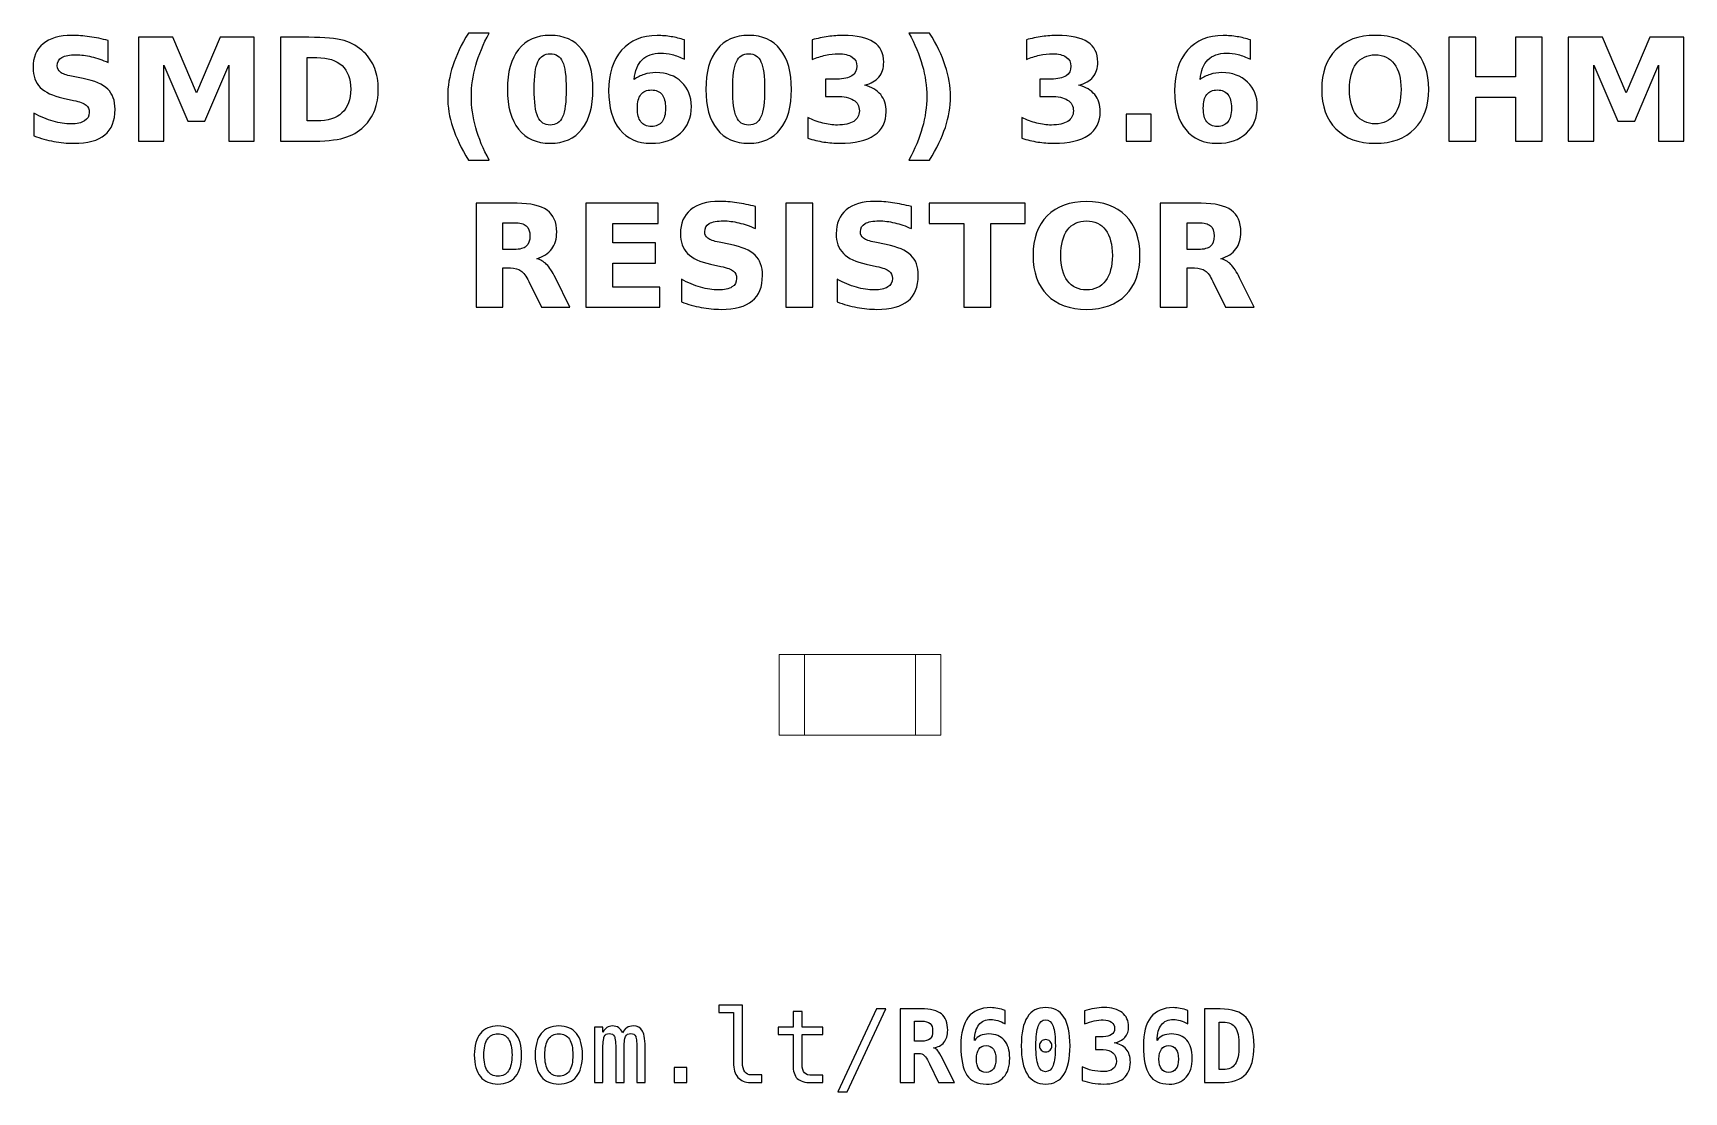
# Model space of a CAD drawing. Header units: centimetres. Extents: x -11.32 to -9.68, y -15.24 to -14.2.
import ezdxf

# ---------------------------------------------------------------- set-up
doc = ezdxf.new("R2010")
doc.units = ezdxf.units.CM
doc.header["$MEASUREMENT"] = 0
doc.layers.add('Layer 1', color=7, linetype='Continuous')

msp = doc.modelspace()

# ---------------------------------------------------------------- linework, layer by layer
at = {"layer": 'Layer 1', "color": 7, "lineweight": 9}
for points in [[(-10.58, -14.89), (-10.42, -14.89), (-10.42, -14.81), (-10.58, -14.81), (-10.58, -14.89)], [(-10.555, -14.89), (-10.445, -14.89), (-10.445, -14.81), (-10.555, -14.81), (-10.555, -14.89)]]:
    msp.add_lwpolyline(points, close=True, dxfattribs=at)
at = {"layer": 'Layer 1', "color": 250}
for points, knots in [([(-10.86689, -14.32106), (-10.86689, -14.32106), (-10.88735, -14.32106), (-10.88735, -14.32106), (-10.88735, -14.32106), (-10.89438, -14.30973), (-10.89958, -14.29893), (-10.90292, -14.2887), (-10.90292, -14.2887), (-10.90628, -14.27849), (-10.90795, -14.26836), (-10.90795, -14.25829), (-10.90795, -14.25829), (-10.90795, -14.24823), (-10.90626, -14.23804), (-10.9029, -14.22774), (-10.9029, -14.22774), (-10.89951, -14.21742), (-10.89434, -14.20665), (-10.88735, -14.19538), (-10.88735, -14.19538), (-10.88735, -14.19538), (-10.86689, -14.19538), (-10.86689, -14.19538), (-10.86689, -14.19538), (-10.87277, -14.20627), (-10.87717, -14.21692), (-10.88011, -14.22732), (-10.88011, -14.22732), (-10.88305, -14.23771), (-10.88453, -14.24799), (-10.88453, -14.25815), (-10.88453, -14.25815), (-10.88453, -14.26831), (-10.88307, -14.27859), (-10.88016, -14.28903), (-10.88016, -14.28903), (-10.87724, -14.29945), (-10.87282, -14.31013), (-10.86689, -14.32106)], [0, 0, 0, 0, 0.1, 0.1, 0.1, 0.1, 0.2, 0.2, 0.2, 0.2, 0.3, 0.3, 0.3, 0.3, 0.4, 0.4, 0.4, 0.4, 0.5, 0.5, 0.5, 0.5, 0.6, 0.6, 0.6, 0.6, 0.7, 0.7, 0.7, 0.7, 0.8, 0.8, 0.8, 0.8, 0.9, 0.9, 0.9, 0.9, 1, 1, 1, 1]), ([(-10.45155, -14.32106), (-10.44567, -14.31013), (-10.44125, -14.29945), (-10.43831, -14.28903), (-10.43831, -14.28903), (-10.43537, -14.27859), (-10.43391, -14.26831), (-10.43391, -14.25815), (-10.43391, -14.25815), (-10.43391, -14.24799), (-10.43537, -14.23771), (-10.43831, -14.22732), (-10.43831, -14.22732), (-10.44125, -14.21692), (-10.44567, -14.20627), (-10.45155, -14.19538), (-10.45155, -14.19538), (-10.45155, -14.19538), (-10.43109, -14.19538), (-10.43109, -14.19538), (-10.43109, -14.19538), (-10.42411, -14.20665), (-10.41893, -14.21742), (-10.41554, -14.22774), (-10.41554, -14.22774), (-10.41218, -14.23804), (-10.41049, -14.24823), (-10.41049, -14.25829), (-10.41049, -14.25829), (-10.41049, -14.26836), (-10.41216, -14.27849), (-10.41552, -14.2887), (-10.41552, -14.2887), (-10.41886, -14.29893), (-10.42406, -14.30973), (-10.43109, -14.32106), (-10.43109, -14.32106), (-10.43109, -14.32106), (-10.45155, -14.32106), (-10.45155, -14.32106)], [0, 0, 0, 0, 0.1, 0.1, 0.1, 0.1, 0.2, 0.2, 0.2, 0.2, 0.3, 0.3, 0.3, 0.3, 0.4, 0.4, 0.4, 0.4, 0.5, 0.5, 0.5, 0.5, 0.6, 0.6, 0.6, 0.6, 0.7, 0.7, 0.7, 0.7, 0.8, 0.8, 0.8, 0.8, 0.9, 0.9, 0.9, 0.9, 1, 1, 1, 1]), ([(-11.24384, -14.20284), (-11.24384, -14.20284), (-11.24384, -14.22459), (-11.24384, -14.22459), (-11.24384, -14.22459), (-11.24949, -14.22207), (-11.25501, -14.22017), (-11.26037, -14.21888), (-11.26037, -14.21888), (-11.26576, -14.21758), (-11.27084, -14.21695), (-11.27561, -14.21695), (-11.27561, -14.21695), (-11.28194, -14.21695), (-11.28664, -14.21782), (-11.28968, -14.21956), (-11.28968, -14.21956), (-11.29271, -14.22132), (-11.29422, -14.22403), (-11.29422, -14.2277), (-11.29422, -14.2277), (-11.29422, -14.23045), (-11.29321, -14.23261), (-11.29116, -14.23414), (-11.29116, -14.23414), (-11.28911, -14.23567), (-11.2854, -14.23701), (-11.28001, -14.23811), (-11.28001, -14.23811), (-11.28001, -14.23811), (-11.26872, -14.24037), (-11.26872, -14.24037), (-11.26872, -14.24037), (-11.25727, -14.24268), (-11.24916, -14.24616), (-11.24434, -14.25086), (-11.24434, -14.25086), (-11.23951, -14.25554), (-11.23709, -14.2622), (-11.23709, -14.27083), (-11.23709, -14.27083), (-11.23709, -14.28219), (-11.24045, -14.29063), (-11.24718, -14.29616), (-11.24718, -14.29616), (-11.25391, -14.30168), (-11.26418, -14.30446), (-11.27801, -14.30446), (-11.27801, -14.30446), (-11.28455, -14.30446), (-11.29109, -14.30385), (-11.29765, -14.3026), (-11.29765, -14.3026), (-11.30421, -14.30135), (-11.3108, -14.29952), (-11.31736, -14.2971), (-11.31736, -14.2971), (-11.31736, -14.2971), (-11.31736, -14.27471), (-11.31736, -14.27471), (-11.31736, -14.27471), (-11.3108, -14.27819), (-11.30445, -14.28082), (-11.29831, -14.28259), (-11.29831, -14.28259), (-11.29217, -14.28435), (-11.28627, -14.28524), (-11.28058, -14.28524), (-11.28058, -14.28524), (-11.27479, -14.28524), (-11.27035, -14.28428), (-11.26727, -14.28235), (-11.26727, -14.28235), (-11.26418, -14.28042), (-11.26266, -14.27767), (-11.26266, -14.27407), (-11.26266, -14.27407), (-11.26266, -14.27087), (-11.26369, -14.26838), (-11.26578, -14.26664), (-11.26578, -14.26664), (-11.26788, -14.2649), (-11.27204, -14.26333), (-11.2783, -14.26196), (-11.2783, -14.26196), (-11.2783, -14.26196), (-11.28857, -14.25968), (-11.28857, -14.25968), (-11.28857, -14.25968), (-11.29885, -14.25747), (-11.30638, -14.25397), (-11.31113, -14.24914), (-11.31113, -14.24914), (-11.31588, -14.24432), (-11.31825, -14.23781), (-11.31825, -14.22965), (-11.31825, -14.22965), (-11.31825, -14.21939), (-11.31494, -14.21151), (-11.30833, -14.20601), (-11.30833, -14.20601), (-11.30172, -14.20048), (-11.29222, -14.19773), (-11.2798, -14.19773), (-11.2798, -14.19773), (-11.27416, -14.19773), (-11.26835, -14.19816), (-11.26237, -14.199), (-11.26237, -14.199), (-11.2564, -14.19985), (-11.25022, -14.20112), (-11.24384, -14.20284)], [0, 0, 0, 0, 0.0357143, 0.0357143, 0.0357143, 0.0357143, 0.0714286, 0.0714286, 0.0714286, 0.0714286, 0.1071429, 0.1071429, 0.1071429, 0.1071429, 0.1428571, 0.1428571, 0.1428571, 0.1428571, 0.1785714, 0.1785714, 0.1785714, 0.1785714, 0.2142857, 0.2142857, 0.2142857, 0.2142857, 0.25, 0.25, 0.25, 0.25, 0.2857143, 0.2857143, 0.2857143, 0.2857143, 0.3214286, 0.3214286, 0.3214286, 0.3214286, 0.3571429, 0.3571429, 0.3571429, 0.3571429, 0.3928571, 0.3928571, 0.3928571, 0.3928571, 0.4285714, 0.4285714, 0.4285714, 0.4285714, 0.4642857, 0.4642857, 0.4642857, 0.4642857, 0.5, 0.5, 0.5, 0.5, 0.5357143, 0.5357143, 0.5357143, 0.5357143, 0.5714286, 0.5714286, 0.5714286, 0.5714286, 0.6071429, 0.6071429, 0.6071429, 0.6071429, 0.6428571, 0.6428571, 0.6428571, 0.6428571, 0.6785714, 0.6785714, 0.6785714, 0.6785714, 0.7142857, 0.7142857, 0.7142857, 0.7142857, 0.75, 0.75, 0.75, 0.75, 0.7857143, 0.7857143, 0.7857143, 0.7857143, 0.8214286, 0.8214286, 0.8214286, 0.8214286, 0.8571429, 0.8571429, 0.8571429, 0.8571429, 0.8928571, 0.8928571, 0.8928571, 0.8928571, 0.9285714, 0.9285714, 0.9285714, 0.9285714, 0.9642857, 0.9642857, 0.9642857, 0.9642857, 1, 1, 1, 1]), ([(-11.21381, -14.19959), (-11.21381, -14.19959), (-11.18006, -14.19959), (-11.18006, -14.19959), (-11.18006, -14.19959), (-11.18006, -14.19959), (-11.15661, -14.25465), (-11.15661, -14.25465), (-11.15661, -14.25465), (-11.15661, -14.25465), (-11.13305, -14.19959), (-11.13305, -14.19959), (-11.13305, -14.19959), (-11.13305, -14.19959), (-11.09937, -14.19959), (-11.09937, -14.19959), (-11.09937, -14.19959), (-11.09937, -14.19959), (-11.09937, -14.30246), (-11.09937, -14.30246), (-11.09937, -14.30246), (-11.09937, -14.30246), (-11.12444, -14.30246), (-11.12444, -14.30246), (-11.12444, -14.30246), (-11.12444, -14.30246), (-11.12444, -14.22722), (-11.12444, -14.22722), (-11.12444, -14.22722), (-11.12444, -14.22722), (-11.14815, -14.28268), (-11.14815, -14.28268), (-11.14815, -14.28268), (-11.14815, -14.28268), (-11.16496, -14.28268), (-11.16496, -14.28268), (-11.16496, -14.28268), (-11.16496, -14.28268), (-11.18867, -14.22722), (-11.18867, -14.22722), (-11.18867, -14.22722), (-11.18867, -14.22722), (-11.18867, -14.30246), (-11.18867, -14.30246), (-11.18867, -14.30246), (-11.18867, -14.30246), (-11.21381, -14.30246), (-11.21381, -14.30246), (-11.21381, -14.30246), (-11.21381, -14.30246), (-11.21381, -14.19959), (-11.21381, -14.19959)], [0, 0, 0, 0, 0.0769231, 0.0769231, 0.0769231, 0.0769231, 0.1538462, 0.1538462, 0.1538462, 0.1538462, 0.2307692, 0.2307692, 0.2307692, 0.2307692, 0.3076923, 0.3076923, 0.3076923, 0.3076923, 0.3846154, 0.3846154, 0.3846154, 0.3846154, 0.4615385, 0.4615385, 0.4615385, 0.4615385, 0.5384615, 0.5384615, 0.5384615, 0.5384615, 0.6153846, 0.6153846, 0.6153846, 0.6153846, 0.6923077, 0.6923077, 0.6923077, 0.6923077, 0.7692308, 0.7692308, 0.7692308, 0.7692308, 0.8461538, 0.8461538, 0.8461538, 0.8461538, 0.9230769, 0.9230769, 0.9230769, 0.9230769, 1, 1, 1, 1]), ([(-11.07338, -14.19959), (-11.07338, -14.19959), (-11.04539, -14.19959), (-11.04539, -14.19959), (-11.04539, -14.19959), (-11.02978, -14.19959), (-11.01816, -14.2007), (-11.01052, -14.20293), (-11.01052, -14.20293), (-11.00287, -14.20516), (-10.99631, -14.20893), (-10.99083, -14.21427), (-10.99083, -14.21427), (-10.98601, -14.2189), (-10.98244, -14.22426), (-10.98008, -14.23033), (-10.98008, -14.23033), (-10.97776, -14.23637), (-10.97658, -14.24324), (-10.97658, -14.25093), (-10.97658, -14.25093), (-10.97658, -14.25869), (-10.97776, -14.26561), (-10.98008, -14.2717), (-10.98008, -14.2717), (-10.98244, -14.27779), (-10.98601, -14.28315), (-10.99083, -14.28778), (-10.99083, -14.28778), (-10.99636, -14.29312), (-11.00297, -14.29689), (-11.01068, -14.29912), (-11.01068, -14.29912), (-11.0184, -14.30135), (-11.02997, -14.30246), (-11.04539, -14.30246), (-11.04539, -14.30246), (-11.04539, -14.30246), (-11.07338, -14.30246), (-11.07338, -14.30246), (-11.07338, -14.30246), (-11.07338, -14.30246), (-11.07338, -14.19959), (-11.07338, -14.19959)], [0, 0, 0, 0, 0.0909091, 0.0909091, 0.0909091, 0.0909091, 0.1818182, 0.1818182, 0.1818182, 0.1818182, 0.2727273, 0.2727273, 0.2727273, 0.2727273, 0.3636364, 0.3636364, 0.3636364, 0.3636364, 0.4545455, 0.4545455, 0.4545455, 0.4545455, 0.5454545, 0.5454545, 0.5454545, 0.5454545, 0.6363636, 0.6363636, 0.6363636, 0.6363636, 0.7272727, 0.7272727, 0.7272727, 0.7272727, 0.8181818, 0.8181818, 0.8181818, 0.8181818, 0.9090909, 0.9090909, 0.9090909, 0.9090909, 1, 1, 1, 1]), ([(-10.76416, -14.25112), (-10.76416, -14.26817), (-10.76783, -14.28132), (-10.77519, -14.29058), (-10.77519, -14.29058), (-10.78253, -14.29983), (-10.79297, -14.30446), (-10.80647, -14.30446), (-10.80647, -14.30446), (-10.82002, -14.30446), (-10.83048, -14.29983), (-10.83782, -14.29058), (-10.83782, -14.29058), (-10.84518, -14.28132), (-10.84885, -14.26817), (-10.84885, -14.25112), (-10.84885, -14.25112), (-10.84885, -14.23405), (-10.84518, -14.22087), (-10.83782, -14.21161), (-10.83782, -14.21161), (-10.83048, -14.20237), (-10.82002, -14.19773), (-10.80647, -14.19773), (-10.80647, -14.19773), (-10.79297, -14.19773), (-10.78253, -14.20237), (-10.77519, -14.21161), (-10.77519, -14.21161), (-10.76783, -14.22087), (-10.76416, -14.23405), (-10.76416, -14.25112)], [0, 0, 0, 0, 0.125, 0.125, 0.125, 0.125, 0.25, 0.25, 0.25, 0.25, 0.375, 0.375, 0.375, 0.375, 0.5, 0.5, 0.5, 0.5, 0.625, 0.625, 0.625, 0.625, 0.75, 0.75, 0.75, 0.75, 0.875, 0.875, 0.875, 0.875, 1, 1, 1, 1]), ([(-10.67357, -14.20227), (-10.67357, -14.20227), (-10.67357, -14.2213), (-10.67357, -14.2213), (-10.67357, -14.2213), (-10.67794, -14.21923), (-10.68203, -14.2177), (-10.68589, -14.21671), (-10.68589, -14.21671), (-10.68975, -14.21572), (-10.69353, -14.21523), (-10.6972, -14.21523), (-10.6972, -14.21523), (-10.70511, -14.21523), (-10.71124, -14.21742), (-10.71566, -14.22182), (-10.71566, -14.22182), (-10.72006, -14.22619), (-10.72265, -14.2327), (-10.72338, -14.24134), (-10.72338, -14.24134), (-10.72035, -14.2391), (-10.71705, -14.23741), (-10.71352, -14.23628), (-10.71352, -14.23628), (-10.71, -14.23515), (-10.70614, -14.23459), (-10.70195, -14.23459), (-10.70195, -14.23459), (-10.69144, -14.23459), (-10.68295, -14.23767), (-10.67651, -14.24383), (-10.67651, -14.24383), (-10.67004, -14.24997), (-10.66682, -14.25803), (-10.66682, -14.26801), (-10.66682, -14.26801), (-10.66682, -14.27904), (-10.67042, -14.28786), (-10.67764, -14.29451), (-10.67764, -14.29451), (-10.68483, -14.30114), (-10.69452, -14.30446), (-10.70663, -14.30446), (-10.70663, -14.30446), (-10.71999, -14.30446), (-10.73034, -14.29994), (-10.73768, -14.29091), (-10.73768, -14.29091), (-10.74499, -14.2819), (-10.74866, -14.26909), (-10.74866, -14.25251), (-10.74866, -14.25251), (-10.74866, -14.23553), (-10.74438, -14.22217), (-10.73582, -14.21246), (-10.73582, -14.21246), (-10.72724, -14.20274), (-10.7155, -14.19787), (-10.70057, -14.19787), (-10.70057, -14.19787), (-10.69584, -14.19787), (-10.69125, -14.19825), (-10.68678, -14.19898), (-10.68678, -14.19898), (-10.68234, -14.19971), (-10.67794, -14.20081), (-10.67357, -14.20227)], [0, 0, 0, 0, 0.0588235, 0.0588235, 0.0588235, 0.0588235, 0.1176471, 0.1176471, 0.1176471, 0.1176471, 0.1764706, 0.1764706, 0.1764706, 0.1764706, 0.2352941, 0.2352941, 0.2352941, 0.2352941, 0.2941176, 0.2941176, 0.2941176, 0.2941176, 0.3529412, 0.3529412, 0.3529412, 0.3529412, 0.4117647, 0.4117647, 0.4117647, 0.4117647, 0.4705882, 0.4705882, 0.4705882, 0.4705882, 0.5294118, 0.5294118, 0.5294118, 0.5294118, 0.5882353, 0.5882353, 0.5882353, 0.5882353, 0.6470588, 0.6470588, 0.6470588, 0.6470588, 0.7058824, 0.7058824, 0.7058824, 0.7058824, 0.7647059, 0.7647059, 0.7647059, 0.7647059, 0.8235294, 0.8235294, 0.8235294, 0.8235294, 0.8823529, 0.8823529, 0.8823529, 0.8823529, 0.9411765, 0.9411765, 0.9411765, 0.9411765, 1, 1, 1, 1]), ([(-10.56778, -14.25112), (-10.56778, -14.26817), (-10.57145, -14.28132), (-10.57881, -14.29058), (-10.57881, -14.29058), (-10.58615, -14.29983), (-10.59659, -14.30446), (-10.61009, -14.30446), (-10.61009, -14.30446), (-10.62364, -14.30446), (-10.6341, -14.29983), (-10.64144, -14.29058), (-10.64144, -14.29058), (-10.6488, -14.28132), (-10.65247, -14.26817), (-10.65247, -14.25112), (-10.65247, -14.25112), (-10.65247, -14.23405), (-10.6488, -14.22087), (-10.64144, -14.21161), (-10.64144, -14.21161), (-10.6341, -14.20237), (-10.62364, -14.19773), (-10.61009, -14.19773), (-10.61009, -14.19773), (-10.59659, -14.19773), (-10.58615, -14.20237), (-10.57881, -14.21161), (-10.57881, -14.21161), (-10.57145, -14.22087), (-10.56778, -14.23405), (-10.56778, -14.25112)], [0, 0, 0, 0, 0.125, 0.125, 0.125, 0.125, 0.25, 0.25, 0.25, 0.25, 0.375, 0.375, 0.375, 0.375, 0.5, 0.5, 0.5, 0.5, 0.625, 0.625, 0.625, 0.625, 0.75, 0.75, 0.75, 0.75, 0.875, 0.875, 0.875, 0.875, 1, 1, 1, 1]), ([(-10.4953, -14.24698), (-10.48838, -14.24877), (-10.48309, -14.2519), (-10.47949, -14.25632), (-10.47949, -14.25632), (-10.47589, -14.26076), (-10.47408, -14.26638), (-10.47408, -14.27323), (-10.47408, -14.27323), (-10.47408, -14.28343), (-10.47799, -14.29119), (-10.48579, -14.29651), (-10.48579, -14.29651), (-10.4936, -14.3018), (-10.50499, -14.30446), (-10.51997, -14.30446), (-10.51997, -14.30446), (-10.52526, -14.30446), (-10.53055, -14.30404), (-10.53587, -14.30319), (-10.53587, -14.30319), (-10.54116, -14.30234), (-10.5464, -14.30105), (-10.5516, -14.29936), (-10.5516, -14.29936), (-10.5516, -14.29936), (-10.5516, -14.27889), (-10.5516, -14.27889), (-10.5516, -14.27889), (-10.54664, -14.28136), (-10.54172, -14.28325), (-10.53683, -14.28452), (-10.53683, -14.28452), (-10.53194, -14.28576), (-10.52712, -14.2864), (-10.52239, -14.2864), (-10.52239, -14.2864), (-10.51536, -14.2864), (-10.50997, -14.28517), (-10.50623, -14.28275), (-10.50623, -14.28275), (-10.50249, -14.28031), (-10.50061, -14.27683), (-10.50061, -14.27226), (-10.50061, -14.27226), (-10.50061, -14.26758), (-10.50254, -14.26403), (-10.50637, -14.26163), (-10.50637, -14.26163), (-10.51021, -14.25921), (-10.51587, -14.25801), (-10.52335, -14.25801), (-10.52335, -14.25801), (-10.52335, -14.25801), (-10.53396, -14.25801), (-10.53396, -14.25801), (-10.53396, -14.25801), (-10.53396, -14.25801), (-10.53396, -14.24091), (-10.53396, -14.24091), (-10.53396, -14.24091), (-10.53396, -14.24091), (-10.52281, -14.24091), (-10.52281, -14.24091), (-10.52281, -14.24091), (-10.51613, -14.24091), (-10.51119, -14.23988), (-10.50793, -14.23778), (-10.50793, -14.23778), (-10.50466, -14.23569), (-10.50303, -14.23252), (-10.50303, -14.22826), (-10.50303, -14.22826), (-10.50303, -14.22431), (-10.50461, -14.22125), (-10.50778, -14.21911), (-10.50778, -14.21911), (-10.51096, -14.21695), (-10.51543, -14.21587), (-10.52121, -14.21587), (-10.52121, -14.21587), (-10.52549, -14.21587), (-10.5298, -14.21634), (-10.53417, -14.2173), (-10.53417, -14.2173), (-10.53852, -14.21826), (-10.54285, -14.2197), (-10.54718, -14.22158), (-10.54718, -14.22158), (-10.54718, -14.22158), (-10.54718, -14.20215), (-10.54718, -14.20215), (-10.54718, -14.20215), (-10.54193, -14.20067), (-10.53676, -14.19957), (-10.53161, -14.19884), (-10.53161, -14.19884), (-10.52646, -14.19811), (-10.52143, -14.19773), (-10.51646, -14.19773), (-10.51646, -14.19773), (-10.5031, -14.19773), (-10.49309, -14.19992), (-10.48645, -14.20432), (-10.48645, -14.20432), (-10.47982, -14.20869), (-10.47651, -14.2153), (-10.47651, -14.22412), (-10.47651, -14.22412), (-10.47651, -14.23012), (-10.47808, -14.23506), (-10.48126, -14.23889), (-10.48126, -14.23889), (-10.48443, -14.24272), (-10.48911, -14.24543), (-10.4953, -14.24698)], [0, 0, 0, 0, 0.0344828, 0.0344828, 0.0344828, 0.0344828, 0.0689655, 0.0689655, 0.0689655, 0.0689655, 0.1034483, 0.1034483, 0.1034483, 0.1034483, 0.137931, 0.137931, 0.137931, 0.137931, 0.1724138, 0.1724138, 0.1724138, 0.1724138, 0.2068966, 0.2068966, 0.2068966, 0.2068966, 0.2413793, 0.2413793, 0.2413793, 0.2413793, 0.2758621, 0.2758621, 0.2758621, 0.2758621, 0.3103448, 0.3103448, 0.3103448, 0.3103448, 0.3448276, 0.3448276, 0.3448276, 0.3448276, 0.3793103, 0.3793103, 0.3793103, 0.3793103, 0.4137931, 0.4137931, 0.4137931, 0.4137931, 0.4482759, 0.4482759, 0.4482759, 0.4482759, 0.4827586, 0.4827586, 0.4827586, 0.4827586, 0.5172414, 0.5172414, 0.5172414, 0.5172414, 0.5517241, 0.5517241, 0.5517241, 0.5517241, 0.5862069, 0.5862069, 0.5862069, 0.5862069, 0.6206897, 0.6206897, 0.6206897, 0.6206897, 0.6551724, 0.6551724, 0.6551724, 0.6551724, 0.6896552, 0.6896552, 0.6896552, 0.6896552, 0.7241379, 0.7241379, 0.7241379, 0.7241379, 0.7586207, 0.7586207, 0.7586207, 0.7586207, 0.7931034, 0.7931034, 0.7931034, 0.7931034, 0.8275862, 0.8275862, 0.8275862, 0.8275862, 0.862069, 0.862069, 0.862069, 0.862069, 0.8965517, 0.8965517, 0.8965517, 0.8965517, 0.9310345, 0.9310345, 0.9310345, 0.9310345, 0.9655172, 0.9655172, 0.9655172, 0.9655172, 1, 1, 1, 1]), ([(-10.28349, -14.24698), (-10.27657, -14.24877), (-10.27128, -14.2519), (-10.26768, -14.25632), (-10.26768, -14.25632), (-10.26408, -14.26076), (-10.26227, -14.26638), (-10.26227, -14.27323), (-10.26227, -14.27323), (-10.26227, -14.28343), (-10.26618, -14.29119), (-10.27398, -14.29651), (-10.27398, -14.29651), (-10.28179, -14.3018), (-10.29318, -14.30446), (-10.30816, -14.30446), (-10.30816, -14.30446), (-10.31345, -14.30446), (-10.31874, -14.30404), (-10.32406, -14.30319), (-10.32406, -14.30319), (-10.32935, -14.30234), (-10.33459, -14.30105), (-10.33979, -14.29936), (-10.33979, -14.29936), (-10.33979, -14.29936), (-10.33979, -14.27889), (-10.33979, -14.27889), (-10.33979, -14.27889), (-10.33483, -14.28136), (-10.32991, -14.28325), (-10.32502, -14.28452), (-10.32502, -14.28452), (-10.32013, -14.28576), (-10.31531, -14.2864), (-10.31058, -14.2864), (-10.31058, -14.2864), (-10.30355, -14.2864), (-10.29816, -14.28517), (-10.29442, -14.28275), (-10.29442, -14.28275), (-10.29068, -14.28031), (-10.2888, -14.27683), (-10.2888, -14.27226), (-10.2888, -14.27226), (-10.2888, -14.26758), (-10.29073, -14.26403), (-10.29456, -14.26163), (-10.29456, -14.26163), (-10.2984, -14.25921), (-10.30406, -14.25801), (-10.31154, -14.25801), (-10.31154, -14.25801), (-10.31154, -14.25801), (-10.32215, -14.25801), (-10.32215, -14.25801), (-10.32215, -14.25801), (-10.32215, -14.25801), (-10.32215, -14.24091), (-10.32215, -14.24091), (-10.32215, -14.24091), (-10.32215, -14.24091), (-10.311, -14.24091), (-10.311, -14.24091), (-10.311, -14.24091), (-10.30432, -14.24091), (-10.29938, -14.23988), (-10.29612, -14.23778), (-10.29612, -14.23778), (-10.29285, -14.23569), (-10.29122, -14.23252), (-10.29122, -14.22826), (-10.29122, -14.22826), (-10.29122, -14.22431), (-10.2928, -14.22125), (-10.29597, -14.21911), (-10.29597, -14.21911), (-10.29915, -14.21695), (-10.30362, -14.21587), (-10.3094, -14.21587), (-10.3094, -14.21587), (-10.31368, -14.21587), (-10.31799, -14.21634), (-10.32236, -14.2173), (-10.32236, -14.2173), (-10.32671, -14.21826), (-10.33104, -14.2197), (-10.33537, -14.22158), (-10.33537, -14.22158), (-10.33537, -14.22158), (-10.33537, -14.20215), (-10.33537, -14.20215), (-10.33537, -14.20215), (-10.33012, -14.20067), (-10.32495, -14.19957), (-10.3198, -14.19884), (-10.3198, -14.19884), (-10.31465, -14.19811), (-10.30962, -14.19773), (-10.30465, -14.19773), (-10.30465, -14.19773), (-10.29129, -14.19773), (-10.28128, -14.19992), (-10.27464, -14.20432), (-10.27464, -14.20432), (-10.26801, -14.20869), (-10.2647, -14.2153), (-10.2647, -14.22412), (-10.2647, -14.22412), (-10.2647, -14.23012), (-10.26627, -14.23506), (-10.26945, -14.23889), (-10.26945, -14.23889), (-10.27262, -14.24272), (-10.2773, -14.24543), (-10.28349, -14.24698)], [0, 0, 0, 0, 0.0344828, 0.0344828, 0.0344828, 0.0344828, 0.0689655, 0.0689655, 0.0689655, 0.0689655, 0.1034483, 0.1034483, 0.1034483, 0.1034483, 0.137931, 0.137931, 0.137931, 0.137931, 0.1724138, 0.1724138, 0.1724138, 0.1724138, 0.2068966, 0.2068966, 0.2068966, 0.2068966, 0.2413793, 0.2413793, 0.2413793, 0.2413793, 0.2758621, 0.2758621, 0.2758621, 0.2758621, 0.3103448, 0.3103448, 0.3103448, 0.3103448, 0.3448276, 0.3448276, 0.3448276, 0.3448276, 0.3793103, 0.3793103, 0.3793103, 0.3793103, 0.4137931, 0.4137931, 0.4137931, 0.4137931, 0.4482759, 0.4482759, 0.4482759, 0.4482759, 0.4827586, 0.4827586, 0.4827586, 0.4827586, 0.5172414, 0.5172414, 0.5172414, 0.5172414, 0.5517241, 0.5517241, 0.5517241, 0.5517241, 0.5862069, 0.5862069, 0.5862069, 0.5862069, 0.6206897, 0.6206897, 0.6206897, 0.6206897, 0.6551724, 0.6551724, 0.6551724, 0.6551724, 0.6896552, 0.6896552, 0.6896552, 0.6896552, 0.7241379, 0.7241379, 0.7241379, 0.7241379, 0.7586207, 0.7586207, 0.7586207, 0.7586207, 0.7931034, 0.7931034, 0.7931034, 0.7931034, 0.8275862, 0.8275862, 0.8275862, 0.8275862, 0.862069, 0.862069, 0.862069, 0.862069, 0.8965517, 0.8965517, 0.8965517, 0.8965517, 0.9310345, 0.9310345, 0.9310345, 0.9310345, 0.9655172, 0.9655172, 0.9655172, 0.9655172, 1, 1, 1, 1]), ([(-10.11359, -14.20227), (-10.11359, -14.20227), (-10.11359, -14.2213), (-10.11359, -14.2213), (-10.11359, -14.2213), (-10.11796, -14.21923), (-10.12205, -14.2177), (-10.12591, -14.21671), (-10.12591, -14.21671), (-10.12977, -14.21572), (-10.13355, -14.21523), (-10.13722, -14.21523), (-10.13722, -14.21523), (-10.14513, -14.21523), (-10.15126, -14.21742), (-10.15568, -14.22182), (-10.15568, -14.22182), (-10.16008, -14.22619), (-10.16267, -14.2327), (-10.1634, -14.24134), (-10.1634, -14.24134), (-10.16037, -14.2391), (-10.15707, -14.23741), (-10.15354, -14.23628), (-10.15354, -14.23628), (-10.15002, -14.23515), (-10.14616, -14.23459), (-10.14197, -14.23459), (-10.14197, -14.23459), (-10.13146, -14.23459), (-10.12297, -14.23767), (-10.11653, -14.24383), (-10.11653, -14.24383), (-10.11006, -14.24997), (-10.10684, -14.25803), (-10.10684, -14.26801), (-10.10684, -14.26801), (-10.10684, -14.27904), (-10.11044, -14.28786), (-10.11766, -14.29451), (-10.11766, -14.29451), (-10.12485, -14.30114), (-10.13454, -14.30446), (-10.14665, -14.30446), (-10.14665, -14.30446), (-10.16001, -14.30446), (-10.17036, -14.29994), (-10.1777, -14.29091), (-10.1777, -14.29091), (-10.18501, -14.2819), (-10.18868, -14.26909), (-10.18868, -14.25251), (-10.18868, -14.25251), (-10.18868, -14.23553), (-10.1844, -14.22217), (-10.17584, -14.21246), (-10.17584, -14.21246), (-10.16726, -14.20274), (-10.15552, -14.19787), (-10.14059, -14.19787), (-10.14059, -14.19787), (-10.13586, -14.19787), (-10.13127, -14.19825), (-10.1268, -14.19898), (-10.1268, -14.19898), (-10.12236, -14.19971), (-10.11796, -14.20081), (-10.11359, -14.20227)], [0, 0, 0, 0, 0.0588235, 0.0588235, 0.0588235, 0.0588235, 0.1176471, 0.1176471, 0.1176471, 0.1176471, 0.1764706, 0.1764706, 0.1764706, 0.1764706, 0.2352941, 0.2352941, 0.2352941, 0.2352941, 0.2941176, 0.2941176, 0.2941176, 0.2941176, 0.3529412, 0.3529412, 0.3529412, 0.3529412, 0.4117647, 0.4117647, 0.4117647, 0.4117647, 0.4705882, 0.4705882, 0.4705882, 0.4705882, 0.5294118, 0.5294118, 0.5294118, 0.5294118, 0.5882353, 0.5882353, 0.5882353, 0.5882353, 0.6470588, 0.6470588, 0.6470588, 0.6470588, 0.7058824, 0.7058824, 0.7058824, 0.7058824, 0.7647059, 0.7647059, 0.7647059, 0.7647059, 0.8235294, 0.8235294, 0.8235294, 0.8235294, 0.8823529, 0.8823529, 0.8823529, 0.8823529, 0.9411765, 0.9411765, 0.9411765, 0.9411765, 1, 1, 1, 1]), ([(-9.99016, -14.19773), (-9.97363, -14.19773), (-9.96067, -14.20246), (-9.95131, -14.21194), (-9.95131, -14.21194), (-9.94193, -14.22139), (-9.93725, -14.23444), (-9.93725, -14.25112), (-9.93725, -14.25112), (-9.93725, -14.26775), (-9.94193, -14.2808), (-9.95131, -14.29025), (-9.95131, -14.29025), (-9.96067, -14.29973), (-9.97363, -14.30446), (-9.99016, -14.30446), (-9.99016, -14.30446), (-10.00665, -14.30446), (-10.01958, -14.29973), (-10.02899, -14.29025), (-10.02899, -14.29025), (-10.03837, -14.2808), (-10.04308, -14.26775), (-10.04308, -14.25112), (-10.04308, -14.25112), (-10.04308, -14.23444), (-10.03837, -14.22139), (-10.02899, -14.21194), (-10.02899, -14.21194), (-10.01958, -14.20246), (-10.00665, -14.19773), (-9.99016, -14.19773)], [0, 0, 0, 0, 0.125, 0.125, 0.125, 0.125, 0.25, 0.25, 0.25, 0.25, 0.375, 0.375, 0.375, 0.375, 0.5, 0.5, 0.5, 0.5, 0.625, 0.625, 0.625, 0.625, 0.75, 0.75, 0.75, 0.75, 0.875, 0.875, 0.875, 0.875, 1, 1, 1, 1]), ([(-9.91718, -14.19959), (-9.91718, -14.19959), (-9.89065, -14.19959), (-9.89065, -14.19959), (-9.89065, -14.19959), (-9.89065, -14.19959), (-9.89065, -14.2388), (-9.89065, -14.2388), (-9.89065, -14.2388), (-9.89065, -14.2388), (-9.85152, -14.2388), (-9.85152, -14.2388), (-9.85152, -14.2388), (-9.85152, -14.2388), (-9.85152, -14.19959), (-9.85152, -14.19959), (-9.85152, -14.19959), (-9.85152, -14.19959), (-9.82499, -14.19959), (-9.82499, -14.19959), (-9.82499, -14.19959), (-9.82499, -14.19959), (-9.82499, -14.30246), (-9.82499, -14.30246), (-9.82499, -14.30246), (-9.82499, -14.30246), (-9.85152, -14.30246), (-9.85152, -14.30246), (-9.85152, -14.30246), (-9.85152, -14.30246), (-9.85152, -14.25886), (-9.85152, -14.25886), (-9.85152, -14.25886), (-9.85152, -14.25886), (-9.89065, -14.25886), (-9.89065, -14.25886), (-9.89065, -14.25886), (-9.89065, -14.25886), (-9.89065, -14.30246), (-9.89065, -14.30246), (-9.89065, -14.30246), (-9.89065, -14.30246), (-9.91718, -14.30246), (-9.91718, -14.30246), (-9.91718, -14.30246), (-9.91718, -14.30246), (-9.91718, -14.19959), (-9.91718, -14.19959)], [0, 0, 0, 0, 0.0833333, 0.0833333, 0.0833333, 0.0833333, 0.1666667, 0.1666667, 0.1666667, 0.1666667, 0.25, 0.25, 0.25, 0.25, 0.3333333, 0.3333333, 0.3333333, 0.3333333, 0.4166667, 0.4166667, 0.4166667, 0.4166667, 0.5, 0.5, 0.5, 0.5, 0.5833333, 0.5833333, 0.5833333, 0.5833333, 0.6666667, 0.6666667, 0.6666667, 0.6666667, 0.75, 0.75, 0.75, 0.75, 0.8333333, 0.8333333, 0.8333333, 0.8333333, 0.9166667, 0.9166667, 0.9166667, 0.9166667, 1, 1, 1, 1]), ([(-9.79909, -14.19959), (-9.79909, -14.19959), (-9.76534, -14.19959), (-9.76534, -14.19959), (-9.76534, -14.19959), (-9.76534, -14.19959), (-9.74189, -14.25465), (-9.74189, -14.25465), (-9.74189, -14.25465), (-9.74189, -14.25465), (-9.71833, -14.19959), (-9.71833, -14.19959), (-9.71833, -14.19959), (-9.71833, -14.19959), (-9.68465, -14.19959), (-9.68465, -14.19959), (-9.68465, -14.19959), (-9.68465, -14.19959), (-9.68465, -14.30246), (-9.68465, -14.30246), (-9.68465, -14.30246), (-9.68465, -14.30246), (-9.70972, -14.30246), (-9.70972, -14.30246), (-9.70972, -14.30246), (-9.70972, -14.30246), (-9.70972, -14.22722), (-9.70972, -14.22722), (-9.70972, -14.22722), (-9.70972, -14.22722), (-9.73343, -14.28268), (-9.73343, -14.28268), (-9.73343, -14.28268), (-9.73343, -14.28268), (-9.75024, -14.28268), (-9.75024, -14.28268), (-9.75024, -14.28268), (-9.75024, -14.28268), (-9.77395, -14.22722), (-9.77395, -14.22722), (-9.77395, -14.22722), (-9.77395, -14.22722), (-9.77395, -14.30246), (-9.77395, -14.30246), (-9.77395, -14.30246), (-9.77395, -14.30246), (-9.79909, -14.30246), (-9.79909, -14.30246), (-9.79909, -14.30246), (-9.79909, -14.30246), (-9.79909, -14.19959), (-9.79909, -14.19959)], [0, 0, 0, 0, 0.0769231, 0.0769231, 0.0769231, 0.0769231, 0.1538462, 0.1538462, 0.1538462, 0.1538462, 0.2307692, 0.2307692, 0.2307692, 0.2307692, 0.3076923, 0.3076923, 0.3076923, 0.3076923, 0.3846154, 0.3846154, 0.3846154, 0.3846154, 0.4615385, 0.4615385, 0.4615385, 0.4615385, 0.5384615, 0.5384615, 0.5384615, 0.5384615, 0.6153846, 0.6153846, 0.6153846, 0.6153846, 0.6923077, 0.6923077, 0.6923077, 0.6923077, 0.7692308, 0.7692308, 0.7692308, 0.7692308, 0.8461538, 0.8461538, 0.8461538, 0.8461538, 0.9230769, 0.9230769, 0.9230769, 0.9230769, 1, 1, 1, 1]), ([(-11.04685, -14.21965), (-11.04685, -14.21965), (-11.04685, -14.2824), (-11.04685, -14.2824), (-11.04685, -14.2824), (-11.04685, -14.2824), (-11.03735, -14.2824), (-11.03735, -14.2824), (-11.03735, -14.2824), (-11.02651, -14.2824), (-11.01823, -14.27972), (-11.01252, -14.27433), (-11.01252, -14.27433), (-11.0068, -14.26897), (-11.00393, -14.26116), (-11.00393, -14.25093), (-11.00393, -14.25093), (-11.00393, -14.24072), (-11.00678, -14.23296), (-11.01247, -14.22765), (-11.01247, -14.22765), (-11.01816, -14.22231), (-11.02646, -14.21965), (-11.03735, -14.21965), (-11.03735, -14.21965), (-11.03735, -14.21965), (-11.04685, -14.21965), (-11.04685, -14.21965)], [0, 0, 0, 0, 0.1428571, 0.1428571, 0.1428571, 0.1428571, 0.2857143, 0.2857143, 0.2857143, 0.2857143, 0.4285714, 0.4285714, 0.4285714, 0.4285714, 0.5714286, 0.5714286, 0.5714286, 0.5714286, 0.7142857, 0.7142857, 0.7142857, 0.7142857, 0.8571429, 0.8571429, 0.8571429, 0.8571429, 1, 1, 1, 1]), ([(-10.79069, -14.25093), (-10.79069, -14.23807), (-10.79189, -14.22901), (-10.79431, -14.22374), (-10.79431, -14.22374), (-10.79671, -14.2185), (-10.80078, -14.21587), (-10.80647, -14.21587), (-10.80647, -14.21587), (-10.81216, -14.21587), (-10.81623, -14.2185), (-10.81868, -14.22374), (-10.81868, -14.22374), (-10.8211, -14.22901), (-10.82232, -14.23807), (-10.82232, -14.25093), (-10.82232, -14.25093), (-10.82232, -14.26391), (-10.8211, -14.27309), (-10.81868, -14.2784), (-10.81868, -14.2784), (-10.81623, -14.28374), (-10.81216, -14.2864), (-10.80647, -14.2864), (-10.80647, -14.2864), (-10.80083, -14.2864), (-10.79678, -14.28374), (-10.79433, -14.2784), (-10.79433, -14.2784), (-10.79191, -14.27309), (-10.79069, -14.26391), (-10.79069, -14.25093)], [0, 0, 0, 0, 0.125, 0.125, 0.125, 0.125, 0.25, 0.25, 0.25, 0.25, 0.375, 0.375, 0.375, 0.375, 0.5, 0.5, 0.5, 0.5, 0.625, 0.625, 0.625, 0.625, 0.75, 0.75, 0.75, 0.75, 0.875, 0.875, 0.875, 0.875, 1, 1, 1, 1]), ([(-10.59431, -14.25093), (-10.59431, -14.23807), (-10.59551, -14.22901), (-10.59793, -14.22374), (-10.59793, -14.22374), (-10.60033, -14.2185), (-10.6044, -14.21587), (-10.61009, -14.21587), (-10.61009, -14.21587), (-10.61578, -14.21587), (-10.61985, -14.2185), (-10.6223, -14.22374), (-10.6223, -14.22374), (-10.62472, -14.22901), (-10.62594, -14.23807), (-10.62594, -14.25093), (-10.62594, -14.25093), (-10.62594, -14.26391), (-10.62472, -14.27309), (-10.6223, -14.2784), (-10.6223, -14.2784), (-10.61985, -14.28374), (-10.61578, -14.2864), (-10.61009, -14.2864), (-10.61009, -14.2864), (-10.60445, -14.2864), (-10.6004, -14.28374), (-10.59795, -14.2784), (-10.59795, -14.2784), (-10.59553, -14.27309), (-10.59431, -14.26391), (-10.59431, -14.25093)], [0, 0, 0, 0, 0.125, 0.125, 0.125, 0.125, 0.25, 0.25, 0.25, 0.25, 0.375, 0.375, 0.375, 0.375, 0.5, 0.5, 0.5, 0.5, 0.625, 0.625, 0.625, 0.625, 0.75, 0.75, 0.75, 0.75, 0.875, 0.875, 0.875, 0.875, 1, 1, 1, 1]), ([(-9.99016, -14.21695), (-9.99825, -14.21695), (-10.00451, -14.21993), (-10.00898, -14.22591), (-10.00898, -14.22591), (-10.01342, -14.23188), (-10.01566, -14.24028), (-10.01566, -14.25112), (-10.01566, -14.25112), (-10.01566, -14.26194), (-10.01342, -14.27031), (-10.00898, -14.27628), (-10.00898, -14.27628), (-10.00451, -14.28226), (-9.99825, -14.28524), (-9.99016, -14.28524), (-9.99016, -14.28524), (-9.98202, -14.28524), (-9.97575, -14.28226), (-9.97128, -14.27628), (-9.97128, -14.27628), (-9.96683, -14.27031), (-9.9646, -14.26194), (-9.9646, -14.25112), (-9.9646, -14.25112), (-9.9646, -14.24028), (-9.96683, -14.23188), (-9.97128, -14.22591), (-9.97128, -14.22591), (-9.97575, -14.21993), (-9.98202, -14.21695), (-9.99016, -14.21695)], [0, 0, 0, 0, 0.125, 0.125, 0.125, 0.125, 0.25, 0.25, 0.25, 0.25, 0.375, 0.375, 0.375, 0.375, 0.5, 0.5, 0.5, 0.5, 0.625, 0.625, 0.625, 0.625, 0.75, 0.75, 0.75, 0.75, 0.875, 0.875, 0.875, 0.875, 1, 1, 1, 1]), ([(-10.70635, -14.25168), (-10.71101, -14.25168), (-10.71449, -14.25319), (-10.71679, -14.2562), (-10.71679, -14.2562), (-10.71912, -14.25921), (-10.72027, -14.26373), (-10.72027, -14.26972), (-10.72027, -14.26972), (-10.72027, -14.27574), (-10.71912, -14.28026), (-10.71679, -14.28327), (-10.71679, -14.28327), (-10.71449, -14.28628), (-10.71101, -14.28778), (-10.70635, -14.28778), (-10.70635, -14.28778), (-10.70167, -14.28778), (-10.69817, -14.28628), (-10.69586, -14.28327), (-10.69586, -14.28327), (-10.69353, -14.28026), (-10.69238, -14.27574), (-10.69238, -14.26972), (-10.69238, -14.26972), (-10.69238, -14.26373), (-10.69353, -14.25921), (-10.69586, -14.2562), (-10.69586, -14.2562), (-10.69817, -14.25319), (-10.70167, -14.25168), (-10.70635, -14.25168)], [0, 0, 0, 0, 0.125, 0.125, 0.125, 0.125, 0.25, 0.25, 0.25, 0.25, 0.375, 0.375, 0.375, 0.375, 0.5, 0.5, 0.5, 0.5, 0.625, 0.625, 0.625, 0.625, 0.75, 0.75, 0.75, 0.75, 0.875, 0.875, 0.875, 0.875, 1, 1, 1, 1]), ([(-10.14637, -14.25168), (-10.15103, -14.25168), (-10.15451, -14.25319), (-10.15681, -14.2562), (-10.15681, -14.2562), (-10.15914, -14.25921), (-10.16029, -14.26373), (-10.16029, -14.26972), (-10.16029, -14.26972), (-10.16029, -14.27574), (-10.15914, -14.28026), (-10.15681, -14.28327), (-10.15681, -14.28327), (-10.15451, -14.28628), (-10.15103, -14.28778), (-10.14637, -14.28778), (-10.14637, -14.28778), (-10.14169, -14.28778), (-10.13819, -14.28628), (-10.13588, -14.28327), (-10.13588, -14.28327), (-10.13355, -14.28026), (-10.1324, -14.27574), (-10.1324, -14.26972), (-10.1324, -14.26972), (-10.1324, -14.26373), (-10.13355, -14.25921), (-10.13588, -14.2562), (-10.13588, -14.2562), (-10.13819, -14.25319), (-10.14169, -14.25168), (-10.14637, -14.25168)], [0, 0, 0, 0, 0.125, 0.125, 0.125, 0.125, 0.25, 0.25, 0.25, 0.25, 0.375, 0.375, 0.375, 0.375, 0.5, 0.5, 0.5, 0.5, 0.625, 0.625, 0.625, 0.625, 0.75, 0.75, 0.75, 0.75, 0.875, 0.875, 0.875, 0.875, 1, 1, 1, 1]), ([(-10.23664, -14.27579), (-10.23664, -14.27579), (-10.21182, -14.27579), (-10.21182, -14.27579), (-10.21182, -14.27579), (-10.21182, -14.27579), (-10.21182, -14.30246), (-10.21182, -14.30246), (-10.21182, -14.30246), (-10.21182, -14.30246), (-10.23664, -14.30246), (-10.23664, -14.30246), (-10.23664, -14.30246), (-10.23664, -14.30246), (-10.23664, -14.27579), (-10.23664, -14.27579)], [0, 0, 0, 0, 0.25, 0.25, 0.25, 0.25, 0.5, 0.5, 0.5, 0.5, 0.75, 0.75, 0.75, 0.75, 1, 1, 1, 1]), ([(-10.85334, -14.42779), (-10.85334, -14.42779), (-10.85334, -14.46671), (-10.85334, -14.46671), (-10.85334, -14.46671), (-10.85334, -14.46671), (-10.87987, -14.46671), (-10.87987, -14.46671), (-10.87987, -14.46671), (-10.87987, -14.46671), (-10.87987, -14.36384), (-10.87987, -14.36384), (-10.87987, -14.36384), (-10.87987, -14.36384), (-10.83935, -14.36384), (-10.83935, -14.36384), (-10.83935, -14.36384), (-10.8258, -14.36384), (-10.81585, -14.36612), (-10.80955, -14.37066), (-10.80955, -14.37066), (-10.80323, -14.3752), (-10.80007, -14.3824), (-10.80007, -14.39223), (-10.80007, -14.39223), (-10.80007, -14.39902), (-10.80172, -14.40462), (-10.80499, -14.40897), (-10.80499, -14.40897), (-10.80828, -14.41335), (-10.81324, -14.41657), (-10.81985, -14.41862), (-10.81985, -14.41862), (-10.81623, -14.41946), (-10.81296, -14.42132), (-10.81009, -14.42424), (-10.81009, -14.42424), (-10.80722, -14.42715), (-10.80433, -14.43157), (-10.80139, -14.4375), (-10.80139, -14.4375), (-10.80139, -14.4375), (-10.78697, -14.46671), (-10.78697, -14.46671), (-10.78697, -14.46671), (-10.78697, -14.46671), (-10.81524, -14.46671), (-10.81524, -14.46671), (-10.81524, -14.46671), (-10.81524, -14.46671), (-10.82778, -14.44115), (-10.82778, -14.44115), (-10.82778, -14.44115), (-10.83029, -14.43602), (-10.83286, -14.43249), (-10.83547, -14.43061), (-10.83547, -14.43061), (-10.83806, -14.42873), (-10.84151, -14.42779), (-10.84584, -14.42779), (-10.84584, -14.42779), (-10.84584, -14.42779), (-10.85334, -14.42779), (-10.85334, -14.42779)], [0, 0, 0, 0, 0.0625, 0.0625, 0.0625, 0.0625, 0.125, 0.125, 0.125, 0.125, 0.1875, 0.1875, 0.1875, 0.1875, 0.25, 0.25, 0.25, 0.25, 0.3125, 0.3125, 0.3125, 0.3125, 0.375, 0.375, 0.375, 0.375, 0.4375, 0.4375, 0.4375, 0.4375, 0.5, 0.5, 0.5, 0.5, 0.5625, 0.5625, 0.5625, 0.5625, 0.625, 0.625, 0.625, 0.625, 0.6875, 0.6875, 0.6875, 0.6875, 0.75, 0.75, 0.75, 0.75, 0.8125, 0.8125, 0.8125, 0.8125, 0.875, 0.875, 0.875, 0.875, 0.9375, 0.9375, 0.9375, 0.9375, 1, 1, 1, 1]), ([(-10.77122, -14.36384), (-10.77122, -14.36384), (-10.69963, -14.36384), (-10.69963, -14.36384), (-10.69963, -14.36384), (-10.69963, -14.36384), (-10.69963, -14.3839), (-10.69963, -14.3839), (-10.69963, -14.3839), (-10.69963, -14.3839), (-10.74469, -14.3839), (-10.74469, -14.3839), (-10.74469, -14.3839), (-10.74469, -14.3839), (-10.74469, -14.40305), (-10.74469, -14.40305), (-10.74469, -14.40305), (-10.74469, -14.40305), (-10.70234, -14.40305), (-10.70234, -14.40305), (-10.70234, -14.40305), (-10.70234, -14.40305), (-10.70234, -14.42311), (-10.70234, -14.42311), (-10.70234, -14.42311), (-10.70234, -14.42311), (-10.74469, -14.42311), (-10.74469, -14.42311), (-10.74469, -14.42311), (-10.74469, -14.42311), (-10.74469, -14.44665), (-10.74469, -14.44665), (-10.74469, -14.44665), (-10.74469, -14.44665), (-10.69813, -14.44665), (-10.69813, -14.44665), (-10.69813, -14.44665), (-10.69813, -14.44665), (-10.69813, -14.46671), (-10.69813, -14.46671), (-10.69813, -14.46671), (-10.69813, -14.46671), (-10.77122, -14.46671), (-10.77122, -14.46671), (-10.77122, -14.46671), (-10.77122, -14.46671), (-10.77122, -14.36384), (-10.77122, -14.36384)], [0, 0, 0, 0, 0.0833333, 0.0833333, 0.0833333, 0.0833333, 0.1666667, 0.1666667, 0.1666667, 0.1666667, 0.25, 0.25, 0.25, 0.25, 0.3333333, 0.3333333, 0.3333333, 0.3333333, 0.4166667, 0.4166667, 0.4166667, 0.4166667, 0.5, 0.5, 0.5, 0.5, 0.5833333, 0.5833333, 0.5833333, 0.5833333, 0.6666667, 0.6666667, 0.6666667, 0.6666667, 0.75, 0.75, 0.75, 0.75, 0.8333333, 0.8333333, 0.8333333, 0.8333333, 0.9166667, 0.9166667, 0.9166667, 0.9166667, 1, 1, 1, 1]), ([(-10.60323, -14.36709), (-10.60323, -14.36709), (-10.60323, -14.38884), (-10.60323, -14.38884), (-10.60323, -14.38884), (-10.60888, -14.38632), (-10.6144, -14.38442), (-10.61976, -14.38313), (-10.61976, -14.38313), (-10.62515, -14.38183), (-10.63023, -14.3812), (-10.635, -14.3812), (-10.635, -14.3812), (-10.64133, -14.3812), (-10.64603, -14.38207), (-10.64907, -14.38381), (-10.64907, -14.38381), (-10.6521, -14.38557), (-10.65361, -14.38828), (-10.65361, -14.39195), (-10.65361, -14.39195), (-10.65361, -14.3947), (-10.6526, -14.39686), (-10.65055, -14.39839), (-10.65055, -14.39839), (-10.6485, -14.39992), (-10.64479, -14.40126), (-10.6394, -14.40236), (-10.6394, -14.40236), (-10.6394, -14.40236), (-10.62811, -14.40462), (-10.62811, -14.40462), (-10.62811, -14.40462), (-10.61666, -14.40693), (-10.60855, -14.41041), (-10.60373, -14.41511), (-10.60373, -14.41511), (-10.5989, -14.41979), (-10.59648, -14.42645), (-10.59648, -14.43508), (-10.59648, -14.43508), (-10.59648, -14.44644), (-10.59984, -14.45488), (-10.60657, -14.46041), (-10.60657, -14.46041), (-10.6133, -14.46593), (-10.62357, -14.46871), (-10.6374, -14.46871), (-10.6374, -14.46871), (-10.64394, -14.46871), (-10.65048, -14.4681), (-10.65704, -14.46685), (-10.65704, -14.46685), (-10.6636, -14.4656), (-10.67019, -14.46377), (-10.67675, -14.46135), (-10.67675, -14.46135), (-10.67675, -14.46135), (-10.67675, -14.43896), (-10.67675, -14.43896), (-10.67675, -14.43896), (-10.67019, -14.44244), (-10.66384, -14.44507), (-10.6577, -14.44684), (-10.6577, -14.44684), (-10.65156, -14.4486), (-10.64566, -14.44949), (-10.63997, -14.44949), (-10.63997, -14.44949), (-10.63418, -14.44949), (-10.62974, -14.44853), (-10.62666, -14.4466), (-10.62666, -14.4466), (-10.62357, -14.44467), (-10.62205, -14.44192), (-10.62205, -14.43832), (-10.62205, -14.43832), (-10.62205, -14.43512), (-10.62308, -14.43263), (-10.62517, -14.43089), (-10.62517, -14.43089), (-10.62727, -14.42915), (-10.63143, -14.42758), (-10.63769, -14.42621), (-10.63769, -14.42621), (-10.63769, -14.42621), (-10.64796, -14.42393), (-10.64796, -14.42393), (-10.64796, -14.42393), (-10.65824, -14.42172), (-10.66577, -14.41822), (-10.67052, -14.41339), (-10.67052, -14.41339), (-10.67527, -14.40857), (-10.67764, -14.40206), (-10.67764, -14.3939), (-10.67764, -14.3939), (-10.67764, -14.38364), (-10.67433, -14.37576), (-10.66772, -14.37026), (-10.66772, -14.37026), (-10.66111, -14.36473), (-10.65161, -14.36198), (-10.63919, -14.36198), (-10.63919, -14.36198), (-10.63355, -14.36198), (-10.62774, -14.36241), (-10.62176, -14.36325), (-10.62176, -14.36325), (-10.61579, -14.3641), (-10.60961, -14.36537), (-10.60323, -14.36709)], [0, 0, 0, 0, 0.0357143, 0.0357143, 0.0357143, 0.0357143, 0.0714286, 0.0714286, 0.0714286, 0.0714286, 0.1071429, 0.1071429, 0.1071429, 0.1071429, 0.1428571, 0.1428571, 0.1428571, 0.1428571, 0.1785714, 0.1785714, 0.1785714, 0.1785714, 0.2142857, 0.2142857, 0.2142857, 0.2142857, 0.25, 0.25, 0.25, 0.25, 0.2857143, 0.2857143, 0.2857143, 0.2857143, 0.3214286, 0.3214286, 0.3214286, 0.3214286, 0.3571429, 0.3571429, 0.3571429, 0.3571429, 0.3928571, 0.3928571, 0.3928571, 0.3928571, 0.4285714, 0.4285714, 0.4285714, 0.4285714, 0.4642857, 0.4642857, 0.4642857, 0.4642857, 0.5, 0.5, 0.5, 0.5, 0.5357143, 0.5357143, 0.5357143, 0.5357143, 0.5714286, 0.5714286, 0.5714286, 0.5714286, 0.6071429, 0.6071429, 0.6071429, 0.6071429, 0.6428571, 0.6428571, 0.6428571, 0.6428571, 0.6785714, 0.6785714, 0.6785714, 0.6785714, 0.7142857, 0.7142857, 0.7142857, 0.7142857, 0.75, 0.75, 0.75, 0.75, 0.7857143, 0.7857143, 0.7857143, 0.7857143, 0.8214286, 0.8214286, 0.8214286, 0.8214286, 0.8571429, 0.8571429, 0.8571429, 0.8571429, 0.8928571, 0.8928571, 0.8928571, 0.8928571, 0.9285714, 0.9285714, 0.9285714, 0.9285714, 0.9642857, 0.9642857, 0.9642857, 0.9642857, 1, 1, 1, 1]), ([(-10.5732, -14.36384), (-10.5732, -14.36384), (-10.54667, -14.36384), (-10.54667, -14.36384), (-10.54667, -14.36384), (-10.54667, -14.36384), (-10.54667, -14.46671), (-10.54667, -14.46671), (-10.54667, -14.46671), (-10.54667, -14.46671), (-10.5732, -14.46671), (-10.5732, -14.46671), (-10.5732, -14.46671), (-10.5732, -14.46671), (-10.5732, -14.36384), (-10.5732, -14.36384)], [0, 0, 0, 0, 0.25, 0.25, 0.25, 0.25, 0.5, 0.5, 0.5, 0.5, 0.75, 0.75, 0.75, 0.75, 1, 1, 1, 1]), ([(-10.44912, -14.36709), (-10.44912, -14.36709), (-10.44912, -14.38884), (-10.44912, -14.38884), (-10.44912, -14.38884), (-10.45477, -14.38632), (-10.46029, -14.38442), (-10.46565, -14.38313), (-10.46565, -14.38313), (-10.47104, -14.38183), (-10.47612, -14.3812), (-10.48089, -14.3812), (-10.48089, -14.3812), (-10.48722, -14.3812), (-10.49192, -14.38207), (-10.49496, -14.38381), (-10.49496, -14.38381), (-10.49799, -14.38557), (-10.4995, -14.38828), (-10.4995, -14.39195), (-10.4995, -14.39195), (-10.4995, -14.3947), (-10.49849, -14.39686), (-10.49644, -14.39839), (-10.49644, -14.39839), (-10.49439, -14.39992), (-10.49068, -14.40126), (-10.48529, -14.40236), (-10.48529, -14.40236), (-10.48529, -14.40236), (-10.474, -14.40462), (-10.474, -14.40462), (-10.474, -14.40462), (-10.46255, -14.40693), (-10.45444, -14.41041), (-10.44962, -14.41511), (-10.44962, -14.41511), (-10.44479, -14.41979), (-10.44237, -14.42645), (-10.44237, -14.43508), (-10.44237, -14.43508), (-10.44237, -14.44644), (-10.44573, -14.45488), (-10.45246, -14.46041), (-10.45246, -14.46041), (-10.45919, -14.46593), (-10.46946, -14.46871), (-10.48329, -14.46871), (-10.48329, -14.46871), (-10.48983, -14.46871), (-10.49637, -14.4681), (-10.50293, -14.46685), (-10.50293, -14.46685), (-10.50949, -14.4656), (-10.51608, -14.46377), (-10.52264, -14.46135), (-10.52264, -14.46135), (-10.52264, -14.46135), (-10.52264, -14.43896), (-10.52264, -14.43896), (-10.52264, -14.43896), (-10.51608, -14.44244), (-10.50973, -14.44507), (-10.50359, -14.44684), (-10.50359, -14.44684), (-10.49745, -14.4486), (-10.49155, -14.44949), (-10.48586, -14.44949), (-10.48586, -14.44949), (-10.48007, -14.44949), (-10.47563, -14.44853), (-10.47255, -14.4466), (-10.47255, -14.4466), (-10.46946, -14.44467), (-10.46794, -14.44192), (-10.46794, -14.43832), (-10.46794, -14.43832), (-10.46794, -14.43512), (-10.46897, -14.43263), (-10.47106, -14.43089), (-10.47106, -14.43089), (-10.47316, -14.42915), (-10.47732, -14.42758), (-10.48358, -14.42621), (-10.48358, -14.42621), (-10.48358, -14.42621), (-10.49385, -14.42393), (-10.49385, -14.42393), (-10.49385, -14.42393), (-10.50413, -14.42172), (-10.51166, -14.41822), (-10.51641, -14.41339), (-10.51641, -14.41339), (-10.52116, -14.40857), (-10.52353, -14.40206), (-10.52353, -14.3939), (-10.52353, -14.3939), (-10.52353, -14.38364), (-10.52022, -14.37576), (-10.51361, -14.37026), (-10.51361, -14.37026), (-10.507, -14.36473), (-10.4975, -14.36198), (-10.48508, -14.36198), (-10.48508, -14.36198), (-10.47944, -14.36198), (-10.47363, -14.36241), (-10.46765, -14.36325), (-10.46765, -14.36325), (-10.46168, -14.3641), (-10.4555, -14.36537), (-10.44912, -14.36709)], [0, 0, 0, 0, 0.0357143, 0.0357143, 0.0357143, 0.0357143, 0.0714286, 0.0714286, 0.0714286, 0.0714286, 0.1071429, 0.1071429, 0.1071429, 0.1071429, 0.1428571, 0.1428571, 0.1428571, 0.1428571, 0.1785714, 0.1785714, 0.1785714, 0.1785714, 0.2142857, 0.2142857, 0.2142857, 0.2142857, 0.25, 0.25, 0.25, 0.25, 0.2857143, 0.2857143, 0.2857143, 0.2857143, 0.3214286, 0.3214286, 0.3214286, 0.3214286, 0.3571429, 0.3571429, 0.3571429, 0.3571429, 0.3928571, 0.3928571, 0.3928571, 0.3928571, 0.4285714, 0.4285714, 0.4285714, 0.4285714, 0.4642857, 0.4642857, 0.4642857, 0.4642857, 0.5, 0.5, 0.5, 0.5, 0.5357143, 0.5357143, 0.5357143, 0.5357143, 0.5714286, 0.5714286, 0.5714286, 0.5714286, 0.6071429, 0.6071429, 0.6071429, 0.6071429, 0.6428571, 0.6428571, 0.6428571, 0.6428571, 0.6785714, 0.6785714, 0.6785714, 0.6785714, 0.7142857, 0.7142857, 0.7142857, 0.7142857, 0.75, 0.75, 0.75, 0.75, 0.7857143, 0.7857143, 0.7857143, 0.7857143, 0.8214286, 0.8214286, 0.8214286, 0.8214286, 0.8571429, 0.8571429, 0.8571429, 0.8571429, 0.8928571, 0.8928571, 0.8928571, 0.8928571, 0.9285714, 0.9285714, 0.9285714, 0.9285714, 0.9642857, 0.9642857, 0.9642857, 0.9642857, 1, 1, 1, 1]), ([(-10.43137, -14.36384), (-10.43137, -14.36384), (-10.33657, -14.36384), (-10.33657, -14.36384), (-10.33657, -14.36384), (-10.33657, -14.36384), (-10.33657, -14.3839), (-10.33657, -14.3839), (-10.33657, -14.3839), (-10.33657, -14.3839), (-10.37067, -14.3839), (-10.37067, -14.3839), (-10.37067, -14.3839), (-10.37067, -14.3839), (-10.37067, -14.46671), (-10.37067, -14.46671), (-10.37067, -14.46671), (-10.37067, -14.46671), (-10.3972, -14.46671), (-10.3972, -14.46671), (-10.3972, -14.46671), (-10.3972, -14.46671), (-10.3972, -14.3839), (-10.3972, -14.3839), (-10.3972, -14.3839), (-10.3972, -14.3839), (-10.43137, -14.3839), (-10.43137, -14.3839), (-10.43137, -14.3839), (-10.43137, -14.3839), (-10.43137, -14.36384), (-10.43137, -14.36384)], [0, 0, 0, 0, 0.125, 0.125, 0.125, 0.125, 0.25, 0.25, 0.25, 0.25, 0.375, 0.375, 0.375, 0.375, 0.5, 0.5, 0.5, 0.5, 0.625, 0.625, 0.625, 0.625, 0.75, 0.75, 0.75, 0.75, 0.875, 0.875, 0.875, 0.875, 1, 1, 1, 1]), ([(-10.27584, -14.36198), (-10.25931, -14.36198), (-10.24635, -14.36671), (-10.23699, -14.37619), (-10.23699, -14.37619), (-10.22761, -14.38564), (-10.22293, -14.39869), (-10.22293, -14.41537), (-10.22293, -14.41537), (-10.22293, -14.432), (-10.22761, -14.44505), (-10.23699, -14.4545), (-10.23699, -14.4545), (-10.24635, -14.46398), (-10.25931, -14.46871), (-10.27584, -14.46871), (-10.27584, -14.46871), (-10.29233, -14.46871), (-10.30526, -14.46398), (-10.31467, -14.4545), (-10.31467, -14.4545), (-10.32405, -14.44505), (-10.32876, -14.432), (-10.32876, -14.41537), (-10.32876, -14.41537), (-10.32876, -14.39869), (-10.32405, -14.38564), (-10.31467, -14.37619), (-10.31467, -14.37619), (-10.30526, -14.36671), (-10.29233, -14.36198), (-10.27584, -14.36198)], [0, 0, 0, 0, 0.125, 0.125, 0.125, 0.125, 0.25, 0.25, 0.25, 0.25, 0.375, 0.375, 0.375, 0.375, 0.5, 0.5, 0.5, 0.5, 0.625, 0.625, 0.625, 0.625, 0.75, 0.75, 0.75, 0.75, 0.875, 0.875, 0.875, 0.875, 1, 1, 1, 1]), ([(-10.17633, -14.42779), (-10.17633, -14.42779), (-10.17633, -14.46671), (-10.17633, -14.46671), (-10.17633, -14.46671), (-10.17633, -14.46671), (-10.20286, -14.46671), (-10.20286, -14.46671), (-10.20286, -14.46671), (-10.20286, -14.46671), (-10.20286, -14.36384), (-10.20286, -14.36384), (-10.20286, -14.36384), (-10.20286, -14.36384), (-10.16234, -14.36384), (-10.16234, -14.36384), (-10.16234, -14.36384), (-10.14879, -14.36384), (-10.13884, -14.36612), (-10.13254, -14.37066), (-10.13254, -14.37066), (-10.12622, -14.3752), (-10.12306, -14.3824), (-10.12306, -14.39223), (-10.12306, -14.39223), (-10.12306, -14.39902), (-10.12471, -14.40462), (-10.12798, -14.40897), (-10.12798, -14.40897), (-10.13127, -14.41335), (-10.13623, -14.41657), (-10.14284, -14.41862), (-10.14284, -14.41862), (-10.13922, -14.41946), (-10.13595, -14.42132), (-10.13308, -14.42424), (-10.13308, -14.42424), (-10.13021, -14.42715), (-10.12732, -14.43157), (-10.12438, -14.4375), (-10.12438, -14.4375), (-10.12438, -14.4375), (-10.10996, -14.46671), (-10.10996, -14.46671), (-10.10996, -14.46671), (-10.10996, -14.46671), (-10.13823, -14.46671), (-10.13823, -14.46671), (-10.13823, -14.46671), (-10.13823, -14.46671), (-10.15077, -14.44115), (-10.15077, -14.44115), (-10.15077, -14.44115), (-10.15328, -14.43602), (-10.15585, -14.43249), (-10.15846, -14.43061), (-10.15846, -14.43061), (-10.16105, -14.42873), (-10.1645, -14.42779), (-10.16883, -14.42779), (-10.16883, -14.42779), (-10.16883, -14.42779), (-10.17633, -14.42779), (-10.17633, -14.42779)], [0, 0, 0, 0, 0.0625, 0.0625, 0.0625, 0.0625, 0.125, 0.125, 0.125, 0.125, 0.1875, 0.1875, 0.1875, 0.1875, 0.25, 0.25, 0.25, 0.25, 0.3125, 0.3125, 0.3125, 0.3125, 0.375, 0.375, 0.375, 0.375, 0.4375, 0.4375, 0.4375, 0.4375, 0.5, 0.5, 0.5, 0.5, 0.5625, 0.5625, 0.5625, 0.5625, 0.625, 0.625, 0.625, 0.625, 0.6875, 0.6875, 0.6875, 0.6875, 0.75, 0.75, 0.75, 0.75, 0.8125, 0.8125, 0.8125, 0.8125, 0.875, 0.875, 0.875, 0.875, 0.9375, 0.9375, 0.9375, 0.9375, 1, 1, 1, 1]), ([(-10.84217, -14.40947), (-10.83662, -14.40947), (-10.83262, -14.40843), (-10.83022, -14.40636), (-10.83022, -14.40636), (-10.8278, -14.40429), (-10.8266, -14.40088), (-10.8266, -14.39615), (-10.8266, -14.39615), (-10.8266, -14.39147), (-10.8278, -14.38811), (-10.83022, -14.38609), (-10.83022, -14.38609), (-10.83262, -14.38407), (-10.83662, -14.38306), (-10.84217, -14.38306), (-10.84217, -14.38306), (-10.84217, -14.38306), (-10.85334, -14.38306), (-10.85334, -14.38306), (-10.85334, -14.38306), (-10.85334, -14.38306), (-10.85334, -14.40947), (-10.85334, -14.40947), (-10.85334, -14.40947), (-10.85334, -14.40947), (-10.84217, -14.40947), (-10.84217, -14.40947)], [0, 0, 0, 0, 0.1428571, 0.1428571, 0.1428571, 0.1428571, 0.2857143, 0.2857143, 0.2857143, 0.2857143, 0.4285714, 0.4285714, 0.4285714, 0.4285714, 0.5714286, 0.5714286, 0.5714286, 0.5714286, 0.7142857, 0.7142857, 0.7142857, 0.7142857, 0.8571429, 0.8571429, 0.8571429, 0.8571429, 1, 1, 1, 1]), ([(-10.27584, -14.3812), (-10.28393, -14.3812), (-10.29019, -14.38418), (-10.29466, -14.39016), (-10.29466, -14.39016), (-10.2991, -14.39613), (-10.30134, -14.40453), (-10.30134, -14.41537), (-10.30134, -14.41537), (-10.30134, -14.42619), (-10.2991, -14.43456), (-10.29466, -14.44053), (-10.29466, -14.44053), (-10.29019, -14.44651), (-10.28393, -14.44949), (-10.27584, -14.44949), (-10.27584, -14.44949), (-10.2677, -14.44949), (-10.26143, -14.44651), (-10.25696, -14.44053), (-10.25696, -14.44053), (-10.25251, -14.43456), (-10.25028, -14.42619), (-10.25028, -14.41537), (-10.25028, -14.41537), (-10.25028, -14.40453), (-10.25251, -14.39613), (-10.25696, -14.39016), (-10.25696, -14.39016), (-10.26143, -14.38418), (-10.2677, -14.3812), (-10.27584, -14.3812)], [0, 0, 0, 0, 0.125, 0.125, 0.125, 0.125, 0.25, 0.25, 0.25, 0.25, 0.375, 0.375, 0.375, 0.375, 0.5, 0.5, 0.5, 0.5, 0.625, 0.625, 0.625, 0.625, 0.75, 0.75, 0.75, 0.75, 0.875, 0.875, 0.875, 0.875, 1, 1, 1, 1]), ([(-10.16516, -14.40947), (-10.15961, -14.40947), (-10.15561, -14.40843), (-10.15321, -14.40636), (-10.15321, -14.40636), (-10.15079, -14.40429), (-10.14959, -14.40088), (-10.14959, -14.39615), (-10.14959, -14.39615), (-10.14959, -14.39147), (-10.15079, -14.38811), (-10.15321, -14.38609), (-10.15321, -14.38609), (-10.15561, -14.38407), (-10.15961, -14.38306), (-10.16516, -14.38306), (-10.16516, -14.38306), (-10.16516, -14.38306), (-10.17633, -14.38306), (-10.17633, -14.38306), (-10.17633, -14.38306), (-10.17633, -14.38306), (-10.17633, -14.40947), (-10.17633, -14.40947), (-10.17633, -14.40947), (-10.17633, -14.40947), (-10.16516, -14.40947), (-10.16516, -14.40947)], [0, 0, 0, 0, 0.1428571, 0.1428571, 0.1428571, 0.1428571, 0.2857143, 0.2857143, 0.2857143, 0.2857143, 0.4285714, 0.4285714, 0.4285714, 0.4285714, 0.5714286, 0.5714286, 0.5714286, 0.5714286, 0.7142857, 0.7142857, 0.7142857, 0.7142857, 0.8571429, 0.8571429, 0.8571429, 0.8571429, 1, 1, 1, 1]), ([(-10.61623, -15.2138), (-10.61623, -15.21784), (-10.61549, -15.22087), (-10.61401, -15.22292), (-10.61401, -15.22292), (-10.61253, -15.22497), (-10.61034, -15.226), (-10.60744, -15.226), (-10.60744, -15.226), (-10.60744, -15.226), (-10.59694, -15.226), (-10.59694, -15.226), (-10.59694, -15.226), (-10.59694, -15.226), (-10.59694, -15.23362), (-10.59694, -15.23362), (-10.59694, -15.23362), (-10.59694, -15.23362), (-10.60831, -15.23362), (-10.60831, -15.23362), (-10.60831, -15.23362), (-10.61369, -15.23362), (-10.61784, -15.23189), (-10.62079, -15.22844), (-10.62079, -15.22844), (-10.62374, -15.22499), (-10.62521, -15.2201), (-10.62521, -15.2138), (-10.62521, -15.2138), (-10.62521, -15.2138), (-10.62521, -15.16413), (-10.62521, -15.16413), (-10.62521, -15.16413), (-10.62521, -15.16413), (-10.63961, -15.16413), (-10.63961, -15.16413), (-10.63961, -15.16413), (-10.63961, -15.16413), (-10.63961, -15.1571), (-10.63961, -15.1571), (-10.63961, -15.1571), (-10.63961, -15.1571), (-10.61623, -15.1571), (-10.61623, -15.1571), (-10.61623, -15.1571), (-10.61623, -15.1571), (-10.61623, -15.2138), (-10.61623, -15.2138)], [0, 0, 0, 0, 0.0833333, 0.0833333, 0.0833333, 0.0833333, 0.1666667, 0.1666667, 0.1666667, 0.1666667, 0.25, 0.25, 0.25, 0.25, 0.3333333, 0.3333333, 0.3333333, 0.3333333, 0.4166667, 0.4166667, 0.4166667, 0.4166667, 0.5, 0.5, 0.5, 0.5, 0.5833333, 0.5833333, 0.5833333, 0.5833333, 0.6666667, 0.6666667, 0.6666667, 0.6666667, 0.75, 0.75, 0.75, 0.75, 0.8333333, 0.8333333, 0.8333333, 0.8333333, 0.9166667, 0.9166667, 0.9166667, 0.9166667, 1, 1, 1, 1]), ([(-10.3563, -15.16243), (-10.3563, -15.16243), (-10.3563, -15.17551), (-10.3563, -15.17551), (-10.3563, -15.17551), (-10.35887, -15.17405), (-10.36134, -15.17295), (-10.3637, -15.17221), (-10.3637, -15.17221), (-10.36605, -15.17148), (-10.36832, -15.17111), (-10.3705, -15.17111), (-10.3705, -15.17111), (-10.3757, -15.17111), (-10.37967, -15.17286), (-10.38239, -15.17636), (-10.38239, -15.17636), (-10.3851, -15.17986), (-10.38652, -15.18503), (-10.38665, -15.19187), (-10.38665, -15.19187), (-10.38512, -15.18975), (-10.38317, -15.18817), (-10.3808, -15.1871), (-10.3808, -15.1871), (-10.37842, -15.18605), (-10.37562, -15.18552), (-10.3724, -15.18552), (-10.3724, -15.18552), (-10.36582, -15.18552), (-10.36075, -15.1876), (-10.35717, -15.19175), (-10.35717, -15.19175), (-10.35358, -15.1959), (-10.3518, -15.20178), (-10.3518, -15.2094), (-10.3518, -15.2094), (-10.3518, -15.21757), (-10.35382, -15.2239), (-10.35784, -15.2284), (-10.35784, -15.2284), (-10.36185, -15.23289), (-10.3675, -15.23514), (-10.3748, -15.23514), (-10.3748, -15.23514), (-10.38369, -15.23514), (-10.39014, -15.23215), (-10.39416, -15.2262), (-10.39416, -15.2262), (-10.39817, -15.22024), (-10.40019, -15.21062), (-10.40019, -15.19733), (-10.40019, -15.19733), (-10.40019, -15.18472), (-10.39774, -15.17525), (-10.39282, -15.16895), (-10.39282, -15.16895), (-10.3879, -15.16265), (-10.38054, -15.1595), (-10.3707, -15.1595), (-10.3707, -15.1595), (-10.36842, -15.1595), (-10.36607, -15.15975), (-10.36365, -15.16023), (-10.36365, -15.16023), (-10.36122, -15.16071), (-10.35877, -15.16145), (-10.3563, -15.16243)], [0, 0, 0, 0, 0.0588235, 0.0588235, 0.0588235, 0.0588235, 0.1176471, 0.1176471, 0.1176471, 0.1176471, 0.1764706, 0.1764706, 0.1764706, 0.1764706, 0.2352941, 0.2352941, 0.2352941, 0.2352941, 0.2941176, 0.2941176, 0.2941176, 0.2941176, 0.3529412, 0.3529412, 0.3529412, 0.3529412, 0.4117647, 0.4117647, 0.4117647, 0.4117647, 0.4705882, 0.4705882, 0.4705882, 0.4705882, 0.5294118, 0.5294118, 0.5294118, 0.5294118, 0.5882353, 0.5882353, 0.5882353, 0.5882353, 0.6470588, 0.6470588, 0.6470588, 0.6470588, 0.7058824, 0.7058824, 0.7058824, 0.7058824, 0.7647059, 0.7647059, 0.7647059, 0.7647059, 0.8235294, 0.8235294, 0.8235294, 0.8235294, 0.8823529, 0.8823529, 0.8823529, 0.8823529, 0.9411765, 0.9411765, 0.9411765, 0.9411765, 1, 1, 1, 1]), ([(-10.34038, -15.19723), (-10.34038, -15.18462), (-10.33838, -15.17515), (-10.33438, -15.16885), (-10.33438, -15.16885), (-10.33036, -15.16255), (-10.32434, -15.1594), (-10.31629, -15.1594), (-10.31629, -15.1594), (-10.30823, -15.1594), (-10.30219, -15.16253), (-10.29818, -15.16881), (-10.29818, -15.16881), (-10.29417, -15.1751), (-10.29217, -15.18458), (-10.29217, -15.19723), (-10.29217, -15.19723), (-10.29217, -15.20987), (-10.29417, -15.21934), (-10.29818, -15.22562), (-10.29818, -15.22562), (-10.30219, -15.2319), (-10.30823, -15.23504), (-10.31629, -15.23504), (-10.31629, -15.23504), (-10.32434, -15.23504), (-10.33036, -15.23189), (-10.33438, -15.22559), (-10.33438, -15.22559), (-10.33838, -15.21929), (-10.34038, -15.20983), (-10.34038, -15.19723)], [0, 0, 0, 0, 0.125, 0.125, 0.125, 0.125, 0.25, 0.25, 0.25, 0.25, 0.375, 0.375, 0.375, 0.375, 0.5, 0.5, 0.5, 0.5, 0.625, 0.625, 0.625, 0.625, 0.75, 0.75, 0.75, 0.75, 0.875, 0.875, 0.875, 0.875, 1, 1, 1, 1]), ([(-10.25937, -15.201), (-10.25937, -15.201), (-10.26708, -15.201), (-10.26708, -15.201), (-10.26708, -15.201), (-10.26708, -15.201), (-10.26708, -15.1883), (-10.26708, -15.1883), (-10.26708, -15.1883), (-10.26708, -15.1883), (-10.25937, -15.1883), (-10.25937, -15.1883), (-10.25937, -15.1883), (-10.2558, -15.1883), (-10.25302, -15.1876), (-10.25105, -15.18618), (-10.25105, -15.18618), (-10.24908, -15.18477), (-10.2481, -15.18276), (-10.2481, -15.1802), (-10.2481, -15.1802), (-10.2481, -15.1775), (-10.24908, -15.17538), (-10.25105, -15.17386), (-10.25105, -15.17386), (-10.25302, -15.17235), (-10.2558, -15.1716), (-10.25937, -15.1716), (-10.25937, -15.1716), (-10.2621, -15.1716), (-10.26503, -15.17195), (-10.26815, -15.17263), (-10.26815, -15.17263), (-10.27129, -15.17331), (-10.27452, -15.17431), (-10.27787, -15.17561), (-10.27787, -15.17561), (-10.27787, -15.17561), (-10.27787, -15.16253), (-10.27787, -15.16253), (-10.27787, -15.16253), (-10.27452, -15.16151), (-10.27122, -15.16075), (-10.26797, -15.1602), (-10.26797, -15.1602), (-10.2647, -15.15966), (-10.26158, -15.1594), (-10.25858, -15.1594), (-10.25858, -15.1594), (-10.2509, -15.1594), (-10.24492, -15.16108), (-10.24063, -15.16443), (-10.24063, -15.16443), (-10.23633, -15.16778), (-10.23418, -15.1724), (-10.23418, -15.1783), (-10.23418, -15.1783), (-10.23418, -15.18261), (-10.23541, -15.18617), (-10.2379, -15.18892), (-10.2379, -15.18892), (-10.24037, -15.19167), (-10.2439, -15.19347), (-10.24848, -15.1943), (-10.24848, -15.1943), (-10.24328, -15.19522), (-10.2393, -15.1973), (-10.23657, -15.20053), (-10.23657, -15.20053), (-10.23383, -15.20377), (-10.23246, -15.20803), (-10.23246, -15.2133), (-10.23246, -15.2133), (-10.23246, -15.22037), (-10.23473, -15.22575), (-10.23925, -15.22947), (-10.23925, -15.22947), (-10.24378, -15.23319), (-10.25035, -15.23504), (-10.25898, -15.23504), (-10.25898, -15.23504), (-10.26265, -15.23504), (-10.26627, -15.23472), (-10.26984, -15.2341), (-10.26984, -15.2341), (-10.2734, -15.23349), (-10.27682, -15.23259), (-10.28007, -15.23142), (-10.28007, -15.23142), (-10.28007, -15.23142), (-10.28007, -15.21804), (-10.28007, -15.21804), (-10.28007, -15.21804), (-10.277, -15.21957), (-10.2737, -15.22074), (-10.27015, -15.22154), (-10.27015, -15.22154), (-10.26662, -15.22234), (-10.26288, -15.22274), (-10.25898, -15.22274), (-10.25898, -15.22274), (-10.25507, -15.22274), (-10.25198, -15.22184), (-10.2497, -15.22002), (-10.2497, -15.22002), (-10.24742, -15.21822), (-10.24628, -15.21578), (-10.24628, -15.21272), (-10.24628, -15.21272), (-10.24628, -15.20898), (-10.24742, -15.20608), (-10.2497, -15.20405), (-10.2497, -15.20405), (-10.25198, -15.20202), (-10.2552, -15.201), (-10.25937, -15.201)], [0, 0, 0, 0, 0.0344828, 0.0344828, 0.0344828, 0.0344828, 0.0689655, 0.0689655, 0.0689655, 0.0689655, 0.1034483, 0.1034483, 0.1034483, 0.1034483, 0.137931, 0.137931, 0.137931, 0.137931, 0.1724138, 0.1724138, 0.1724138, 0.1724138, 0.2068966, 0.2068966, 0.2068966, 0.2068966, 0.2413793, 0.2413793, 0.2413793, 0.2413793, 0.2758621, 0.2758621, 0.2758621, 0.2758621, 0.3103448, 0.3103448, 0.3103448, 0.3103448, 0.3448276, 0.3448276, 0.3448276, 0.3448276, 0.3793103, 0.3793103, 0.3793103, 0.3793103, 0.4137931, 0.4137931, 0.4137931, 0.4137931, 0.4482759, 0.4482759, 0.4482759, 0.4482759, 0.4827586, 0.4827586, 0.4827586, 0.4827586, 0.5172414, 0.5172414, 0.5172414, 0.5172414, 0.5517241, 0.5517241, 0.5517241, 0.5517241, 0.5862069, 0.5862069, 0.5862069, 0.5862069, 0.6206897, 0.6206897, 0.6206897, 0.6206897, 0.6551724, 0.6551724, 0.6551724, 0.6551724, 0.6896552, 0.6896552, 0.6896552, 0.6896552, 0.7241379, 0.7241379, 0.7241379, 0.7241379, 0.7586207, 0.7586207, 0.7586207, 0.7586207, 0.7931034, 0.7931034, 0.7931034, 0.7931034, 0.8275862, 0.8275862, 0.8275862, 0.8275862, 0.862069, 0.862069, 0.862069, 0.862069, 0.8965517, 0.8965517, 0.8965517, 0.8965517, 0.9310345, 0.9310345, 0.9310345, 0.9310345, 0.9655172, 0.9655172, 0.9655172, 0.9655172, 1, 1, 1, 1]), ([(-10.17567, -15.16243), (-10.17567, -15.16243), (-10.17567, -15.17551), (-10.17567, -15.17551), (-10.17567, -15.17551), (-10.17824, -15.17405), (-10.18071, -15.17295), (-10.18307, -15.17221), (-10.18307, -15.17221), (-10.18542, -15.17148), (-10.18769, -15.17111), (-10.18987, -15.17111), (-10.18987, -15.17111), (-10.19507, -15.17111), (-10.19904, -15.17286), (-10.20176, -15.17636), (-10.20176, -15.17636), (-10.20447, -15.17986), (-10.20589, -15.18503), (-10.20602, -15.19187), (-10.20602, -15.19187), (-10.20449, -15.18975), (-10.20254, -15.18817), (-10.20017, -15.1871), (-10.20017, -15.1871), (-10.19779, -15.18605), (-10.19499, -15.18552), (-10.19177, -15.18552), (-10.19177, -15.18552), (-10.18519, -15.18552), (-10.18012, -15.1876), (-10.17654, -15.19175), (-10.17654, -15.19175), (-10.17295, -15.1959), (-10.17117, -15.20178), (-10.17117, -15.2094), (-10.17117, -15.2094), (-10.17117, -15.21757), (-10.17319, -15.2239), (-10.17721, -15.2284), (-10.17721, -15.2284), (-10.18122, -15.23289), (-10.18687, -15.23514), (-10.19417, -15.23514), (-10.19417, -15.23514), (-10.20306, -15.23514), (-10.20951, -15.23215), (-10.21353, -15.2262), (-10.21353, -15.2262), (-10.21754, -15.22024), (-10.21956, -15.21062), (-10.21956, -15.19733), (-10.21956, -15.19733), (-10.21956, -15.18472), (-10.21711, -15.17525), (-10.21219, -15.16895), (-10.21219, -15.16895), (-10.20727, -15.16265), (-10.19991, -15.1595), (-10.19007, -15.1595), (-10.19007, -15.1595), (-10.18779, -15.1595), (-10.18544, -15.15975), (-10.18302, -15.16023), (-10.18302, -15.16023), (-10.18059, -15.16071), (-10.17814, -15.16145), (-10.17567, -15.16243)], [0, 0, 0, 0, 0.0588235, 0.0588235, 0.0588235, 0.0588235, 0.1176471, 0.1176471, 0.1176471, 0.1176471, 0.1764706, 0.1764706, 0.1764706, 0.1764706, 0.2352941, 0.2352941, 0.2352941, 0.2352941, 0.2941176, 0.2941176, 0.2941176, 0.2941176, 0.3529412, 0.3529412, 0.3529412, 0.3529412, 0.4117647, 0.4117647, 0.4117647, 0.4117647, 0.4705882, 0.4705882, 0.4705882, 0.4705882, 0.5294118, 0.5294118, 0.5294118, 0.5294118, 0.5882353, 0.5882353, 0.5882353, 0.5882353, 0.6470588, 0.6470588, 0.6470588, 0.6470588, 0.7058824, 0.7058824, 0.7058824, 0.7058824, 0.7647059, 0.7647059, 0.7647059, 0.7647059, 0.8235294, 0.8235294, 0.8235294, 0.8235294, 0.8823529, 0.8823529, 0.8823529, 0.8823529, 0.9411765, 0.9411765, 0.9411765, 0.9411765, 1, 1, 1, 1]), ([(-10.55723, -15.1634), (-10.55723, -15.1634), (-10.55723, -15.17893), (-10.55723, -15.17893), (-10.55723, -15.17893), (-10.55723, -15.17893), (-10.53681, -15.17893), (-10.53681, -15.17893), (-10.53681, -15.17893), (-10.53681, -15.17893), (-10.53681, -15.18592), (-10.53681, -15.18592), (-10.53681, -15.18592), (-10.53681, -15.18592), (-10.55723, -15.18592), (-10.55723, -15.18592), (-10.55723, -15.18592), (-10.55723, -15.18592), (-10.55723, -15.2156), (-10.55723, -15.2156), (-10.55723, -15.2156), (-10.55723, -15.21964), (-10.55647, -15.22245), (-10.55493, -15.22404), (-10.55493, -15.22404), (-10.5534, -15.22564), (-10.55073, -15.22644), (-10.54693, -15.22644), (-10.54693, -15.22644), (-10.54693, -15.22644), (-10.53681, -15.22644), (-10.53681, -15.22644), (-10.53681, -15.22644), (-10.53681, -15.22644), (-10.53681, -15.23362), (-10.53681, -15.23362), (-10.53681, -15.23362), (-10.53681, -15.23362), (-10.5478, -15.23362), (-10.5478, -15.23362), (-10.5478, -15.23362), (-10.55455, -15.23362), (-10.5593, -15.23227), (-10.56207, -15.22957), (-10.56207, -15.22957), (-10.56483, -15.22687), (-10.56622, -15.2222), (-10.56622, -15.2156), (-10.56622, -15.2156), (-10.56622, -15.2156), (-10.56622, -15.18592), (-10.56622, -15.18592), (-10.56622, -15.18592), (-10.56622, -15.18592), (-10.58082, -15.18592), (-10.58082, -15.18592), (-10.58082, -15.18592), (-10.58082, -15.18592), (-10.58082, -15.17893), (-10.58082, -15.17893), (-10.58082, -15.17893), (-10.58082, -15.17893), (-10.56622, -15.17893), (-10.56622, -15.17893), (-10.56622, -15.17893), (-10.56622, -15.17893), (-10.56622, -15.1634), (-10.56622, -15.1634), (-10.56622, -15.1634), (-10.56622, -15.1634), (-10.55723, -15.1634), (-10.55723, -15.1634)], [0, 0, 0, 0, 0.0555556, 0.0555556, 0.0555556, 0.0555556, 0.1111111, 0.1111111, 0.1111111, 0.1111111, 0.1666667, 0.1666667, 0.1666667, 0.1666667, 0.2222222, 0.2222222, 0.2222222, 0.2222222, 0.2777778, 0.2777778, 0.2777778, 0.2777778, 0.3333333, 0.3333333, 0.3333333, 0.3333333, 0.3888889, 0.3888889, 0.3888889, 0.3888889, 0.4444444, 0.4444444, 0.4444444, 0.4444444, 0.5, 0.5, 0.5, 0.5, 0.5555556, 0.5555556, 0.5555556, 0.5555556, 0.6111111, 0.6111111, 0.6111111, 0.6111111, 0.6666667, 0.6666667, 0.6666667, 0.6666667, 0.7222222, 0.7222222, 0.7222222, 0.7222222, 0.7777778, 0.7777778, 0.7777778, 0.7777778, 0.8333333, 0.8333333, 0.8333333, 0.8333333, 0.8888889, 0.8888889, 0.8888889, 0.8888889, 0.9444444, 0.9444444, 0.9444444, 0.9444444, 1, 1, 1, 1]), ([(-10.48359, -15.16071), (-10.48359, -15.16071), (-10.4743, -15.16071), (-10.4743, -15.16071), (-10.4743, -15.16071), (-10.4743, -15.16071), (-10.51269, -15.2429), (-10.51269, -15.2429), (-10.51269, -15.2429), (-10.51269, -15.2429), (-10.52203, -15.2429), (-10.52203, -15.2429), (-10.52203, -15.2429), (-10.52203, -15.2429), (-10.48359, -15.16071), (-10.48359, -15.16071)], [0, 0, 0, 0, 0.25, 0.25, 0.25, 0.25, 0.5, 0.5, 0.5, 0.5, 0.75, 0.75, 0.75, 0.75, 1, 1, 1, 1]), ([(-10.4274, -15.1992), (-10.42596, -15.19948), (-10.42471, -15.20017), (-10.42366, -15.20123), (-10.42366, -15.20123), (-10.4226, -15.20228), (-10.42131, -15.20435), (-10.41978, -15.2074), (-10.41978, -15.2074), (-10.41978, -15.2074), (-10.40658, -15.23362), (-10.40658, -15.23362), (-10.40658, -15.23362), (-10.40658, -15.23362), (-10.42241, -15.23362), (-10.42241, -15.23362), (-10.42241, -15.23362), (-10.42241, -15.23362), (-10.4312, -15.21522), (-10.4312, -15.21522), (-10.4312, -15.21522), (-10.43146, -15.2147), (-10.43181, -15.21398), (-10.43223, -15.21307), (-10.43223, -15.21307), (-10.4348, -15.20757), (-10.43783, -15.20482), (-10.44131, -15.20482), (-10.44131, -15.20482), (-10.44131, -15.20482), (-10.4459, -15.20482), (-10.4459, -15.20482), (-10.4459, -15.20482), (-10.4459, -15.20482), (-10.4459, -15.23362), (-10.4459, -15.23362), (-10.4459, -15.23362), (-10.4459, -15.23362), (-10.4603, -15.23362), (-10.4603, -15.23362), (-10.4603, -15.23362), (-10.4603, -15.23362), (-10.4603, -15.16071), (-10.4603, -15.16071), (-10.4603, -15.16071), (-10.4603, -15.16071), (-10.4395, -15.16071), (-10.4395, -15.16071), (-10.4395, -15.16071), (-10.43013, -15.16071), (-10.4234, -15.16238), (-10.41931, -15.1657), (-10.41931, -15.1657), (-10.41523, -15.16901), (-10.41318, -15.17441), (-10.41318, -15.18191), (-10.41318, -15.18191), (-10.41318, -15.18692), (-10.41439, -15.19092), (-10.41685, -15.19388), (-10.41685, -15.19388), (-10.41928, -15.19683), (-10.4228, -15.19862), (-10.4274, -15.1992)], [0, 0, 0, 0, 0.0625, 0.0625, 0.0625, 0.0625, 0.125, 0.125, 0.125, 0.125, 0.1875, 0.1875, 0.1875, 0.1875, 0.25, 0.25, 0.25, 0.25, 0.3125, 0.3125, 0.3125, 0.3125, 0.375, 0.375, 0.375, 0.375, 0.4375, 0.4375, 0.4375, 0.4375, 0.5, 0.5, 0.5, 0.5, 0.5625, 0.5625, 0.5625, 0.5625, 0.625, 0.625, 0.625, 0.625, 0.6875, 0.6875, 0.6875, 0.6875, 0.75, 0.75, 0.75, 0.75, 0.8125, 0.8125, 0.8125, 0.8125, 0.875, 0.875, 0.875, 0.875, 0.9375, 0.9375, 0.9375, 0.9375, 1, 1, 1, 1]), ([(-10.4459, -15.17283), (-10.4459, -15.17283), (-10.4459, -15.1927), (-10.4459, -15.1927), (-10.4459, -15.1927), (-10.4459, -15.1927), (-10.43911, -15.1927), (-10.43911, -15.1927), (-10.43911, -15.1927), (-10.43518, -15.1927), (-10.43235, -15.19193), (-10.43065, -15.19038), (-10.43065, -15.19038), (-10.42893, -15.18883), (-10.42808, -15.18628), (-10.42808, -15.18275), (-10.42808, -15.18275), (-10.42808, -15.1792), (-10.42893, -15.17665), (-10.43061, -15.17513), (-10.43061, -15.17513), (-10.43231, -15.1736), (-10.43515, -15.17283), (-10.43911, -15.17283), (-10.43911, -15.17283), (-10.43911, -15.17283), (-10.4459, -15.17283), (-10.4459, -15.17283)], [0, 0, 0, 0, 0.1428571, 0.1428571, 0.1428571, 0.1428571, 0.2857143, 0.2857143, 0.2857143, 0.2857143, 0.4285714, 0.4285714, 0.4285714, 0.4285714, 0.5714286, 0.5714286, 0.5714286, 0.5714286, 0.7142857, 0.7142857, 0.7142857, 0.7142857, 0.8571429, 0.8571429, 0.8571429, 0.8571429, 1, 1, 1, 1]), ([(-10.31629, -15.1716), (-10.31963, -15.1716), (-10.32204, -15.17363), (-10.32358, -15.1777), (-10.32358, -15.1777), (-10.32511, -15.18178), (-10.32588, -15.18828), (-10.32588, -15.19723), (-10.32588, -15.19723), (-10.32588, -15.20617), (-10.32511, -15.21265), (-10.32358, -15.21673), (-10.32358, -15.21673), (-10.32204, -15.2208), (-10.31963, -15.22284), (-10.31629, -15.22284), (-10.31629, -15.22284), (-10.31294, -15.22284), (-10.31051, -15.2208), (-10.30898, -15.21673), (-10.30898, -15.21673), (-10.30744, -15.21265), (-10.30668, -15.20617), (-10.30668, -15.19723), (-10.30668, -15.19723), (-10.30668, -15.18828), (-10.30744, -15.18178), (-10.30898, -15.1777), (-10.30898, -15.1777), (-10.31051, -15.17363), (-10.31294, -15.1716), (-10.31629, -15.1716)], [0, 0, 0, 0, 0.125, 0.125, 0.125, 0.125, 0.25, 0.25, 0.25, 0.25, 0.375, 0.375, 0.375, 0.375, 0.5, 0.5, 0.5, 0.5, 0.625, 0.625, 0.625, 0.625, 0.75, 0.75, 0.75, 0.75, 0.875, 0.875, 0.875, 0.875, 1, 1, 1, 1]), ([(-10.15907, -15.16071), (-10.15907, -15.16071), (-10.14363, -15.16071), (-10.14363, -15.16071), (-10.14363, -15.16071), (-10.13173, -15.16071), (-10.12315, -15.16355), (-10.11791, -15.16923), (-10.11791, -15.16923), (-10.11266, -15.17491), (-10.11004, -15.1842), (-10.11004, -15.1971), (-10.11004, -15.1971), (-10.11004, -15.21002), (-10.11266, -15.21934), (-10.11791, -15.22505), (-10.11791, -15.22505), (-10.12315, -15.23077), (-10.13173, -15.23362), (-10.14363, -15.23362), (-10.14363, -15.23362), (-10.14363, -15.23362), (-10.15907, -15.23362), (-10.15907, -15.23362), (-10.15907, -15.23362), (-10.15907, -15.23362), (-10.15907, -15.16071), (-10.15907, -15.16071)], [0, 0, 0, 0, 0.1428571, 0.1428571, 0.1428571, 0.1428571, 0.2857143, 0.2857143, 0.2857143, 0.2857143, 0.4285714, 0.4285714, 0.4285714, 0.4285714, 0.5714286, 0.5714286, 0.5714286, 0.5714286, 0.7142857, 0.7142857, 0.7142857, 0.7142857, 0.8571429, 0.8571429, 0.8571429, 0.8571429, 1, 1, 1, 1]), ([(-10.14466, -15.1737), (-10.14466, -15.1737), (-10.14466, -15.22064), (-10.14466, -15.22064), (-10.14466, -15.22064), (-10.14466, -15.22064), (-10.14076, -15.22064), (-10.14076, -15.22064), (-10.14076, -15.22064), (-10.1351, -15.22064), (-10.13105, -15.21885), (-10.12865, -15.21528), (-10.12865, -15.21528), (-10.12623, -15.21172), (-10.12503, -15.20565), (-10.12503, -15.1971), (-10.12503, -15.1971), (-10.12503, -15.1886), (-10.12623, -15.18256), (-10.12865, -15.17901), (-10.12865, -15.17901), (-10.13105, -15.17546), (-10.1351, -15.1737), (-10.14076, -15.1737), (-10.14076, -15.1737), (-10.14076, -15.1737), (-10.14466, -15.1737), (-10.14466, -15.1737)], [0, 0, 0, 0, 0.1428571, 0.1428571, 0.1428571, 0.1428571, 0.2857143, 0.2857143, 0.2857143, 0.2857143, 0.4285714, 0.4285714, 0.4285714, 0.4285714, 0.5714286, 0.5714286, 0.5714286, 0.5714286, 0.7142857, 0.7142857, 0.7142857, 0.7142857, 0.8571429, 0.8571429, 0.8571429, 0.8571429, 1, 1, 1, 1]), ([(-10.85818, -15.17761), (-10.8506, -15.17761), (-10.8448, -15.18006), (-10.84078, -15.18498), (-10.84078, -15.18498), (-10.83676, -15.1899), (-10.83475, -15.19702), (-10.83475, -15.20632), (-10.83475, -15.20632), (-10.83475, -15.21567), (-10.83675, -15.22279), (-10.84075, -15.22769), (-10.84075, -15.22769), (-10.84477, -15.23259), (-10.85057, -15.23504), (-10.85818, -15.23504), (-10.85818, -15.23504), (-10.86578, -15.23504), (-10.87157, -15.23259), (-10.87559, -15.22769), (-10.87559, -15.22769), (-10.87959, -15.22279), (-10.88159, -15.21567), (-10.88159, -15.20632), (-10.88159, -15.20632), (-10.88159, -15.19702), (-10.87959, -15.1899), (-10.87559, -15.18498), (-10.87559, -15.18498), (-10.87157, -15.18006), (-10.86578, -15.17761), (-10.85818, -15.17761)], [0, 0, 0, 0, 0.125, 0.125, 0.125, 0.125, 0.25, 0.25, 0.25, 0.25, 0.375, 0.375, 0.375, 0.375, 0.5, 0.5, 0.5, 0.5, 0.625, 0.625, 0.625, 0.625, 0.75, 0.75, 0.75, 0.75, 0.875, 0.875, 0.875, 0.875, 1, 1, 1, 1]), ([(-10.85818, -15.18523), (-10.86275, -15.18523), (-10.8662, -15.187), (-10.86855, -15.19055), (-10.86855, -15.19055), (-10.8709, -15.1941), (-10.87207, -15.19937), (-10.87207, -15.20632), (-10.87207, -15.20632), (-10.87207, -15.21325), (-10.8709, -15.2185), (-10.86855, -15.22207), (-10.86855, -15.22207), (-10.8662, -15.22564), (-10.86275, -15.22742), (-10.85818, -15.22742), (-10.85818, -15.22742), (-10.8536, -15.22742), (-10.85013, -15.22564), (-10.84778, -15.22207), (-10.84778, -15.22207), (-10.84543, -15.2185), (-10.84427, -15.21325), (-10.84427, -15.20632), (-10.84427, -15.20632), (-10.84427, -15.19937), (-10.84543, -15.1941), (-10.84778, -15.19055), (-10.84778, -15.19055), (-10.85013, -15.187), (-10.8536, -15.18523), (-10.85818, -15.18523)], [0, 0, 0, 0, 0.125, 0.125, 0.125, 0.125, 0.25, 0.25, 0.25, 0.25, 0.375, 0.375, 0.375, 0.375, 0.5, 0.5, 0.5, 0.5, 0.625, 0.625, 0.625, 0.625, 0.75, 0.75, 0.75, 0.75, 0.875, 0.875, 0.875, 0.875, 1, 1, 1, 1]), ([(-10.79797, -15.17761), (-10.79039, -15.17761), (-10.78459, -15.18006), (-10.78057, -15.18498), (-10.78057, -15.18498), (-10.77655, -15.1899), (-10.77454, -15.19702), (-10.77454, -15.20632), (-10.77454, -15.20632), (-10.77454, -15.21567), (-10.77654, -15.22279), (-10.78054, -15.22769), (-10.78054, -15.22769), (-10.78456, -15.23259), (-10.79036, -15.23504), (-10.79797, -15.23504), (-10.79797, -15.23504), (-10.80557, -15.23504), (-10.81136, -15.23259), (-10.81538, -15.22769), (-10.81538, -15.22769), (-10.81938, -15.22279), (-10.82138, -15.21567), (-10.82138, -15.20632), (-10.82138, -15.20632), (-10.82138, -15.19702), (-10.81938, -15.1899), (-10.81538, -15.18498), (-10.81538, -15.18498), (-10.81136, -15.18006), (-10.80557, -15.17761), (-10.79797, -15.17761)], [0, 0, 0, 0, 0.125, 0.125, 0.125, 0.125, 0.25, 0.25, 0.25, 0.25, 0.375, 0.375, 0.375, 0.375, 0.5, 0.5, 0.5, 0.5, 0.625, 0.625, 0.625, 0.625, 0.75, 0.75, 0.75, 0.75, 0.875, 0.875, 0.875, 0.875, 1, 1, 1, 1]), ([(-10.79797, -15.18523), (-10.80254, -15.18523), (-10.80599, -15.187), (-10.80834, -15.19055), (-10.80834, -15.19055), (-10.81069, -15.1941), (-10.81186, -15.19937), (-10.81186, -15.20632), (-10.81186, -15.20632), (-10.81186, -15.21325), (-10.81069, -15.2185), (-10.80834, -15.22207), (-10.80834, -15.22207), (-10.80599, -15.22564), (-10.80254, -15.22742), (-10.79797, -15.22742), (-10.79797, -15.22742), (-10.79339, -15.22742), (-10.78992, -15.22564), (-10.78757, -15.22207), (-10.78757, -15.22207), (-10.78522, -15.2185), (-10.78406, -15.21325), (-10.78406, -15.20632), (-10.78406, -15.20632), (-10.78406, -15.19937), (-10.78522, -15.1941), (-10.78757, -15.19055), (-10.78757, -15.19055), (-10.78992, -15.187), (-10.79339, -15.18523), (-10.79797, -15.18523)], [0, 0, 0, 0, 0.125, 0.125, 0.125, 0.125, 0.25, 0.25, 0.25, 0.25, 0.375, 0.375, 0.375, 0.375, 0.5, 0.5, 0.5, 0.5, 0.625, 0.625, 0.625, 0.625, 0.75, 0.75, 0.75, 0.75, 0.875, 0.875, 0.875, 0.875, 1, 1, 1, 1]), ([(-10.73485, -15.1845), (-10.73375, -15.18215), (-10.73233, -15.18041), (-10.73061, -15.1793), (-10.73061, -15.1793), (-10.72891, -15.17818), (-10.72685, -15.17761), (-10.72445, -15.17761), (-10.72445, -15.17761), (-10.72005, -15.17761), (-10.71694, -15.17931), (-10.71514, -15.18271), (-10.71514, -15.18271), (-10.71333, -15.18612), (-10.71243, -15.19252), (-10.71243, -15.20193), (-10.71243, -15.20193), (-10.71243, -15.20193), (-10.71243, -15.23362), (-10.71243, -15.23362), (-10.71243, -15.23362), (-10.71243, -15.23362), (-10.72063, -15.23362), (-10.72063, -15.23362), (-10.72063, -15.23362), (-10.72063, -15.23362), (-10.72063, -15.20232), (-10.72063, -15.20232), (-10.72063, -15.20232), (-10.72063, -15.1946), (-10.72106, -15.18982), (-10.72193, -15.18793), (-10.72193, -15.18793), (-10.72278, -15.18607), (-10.72436, -15.18513), (-10.72665, -15.18513), (-10.72665, -15.18513), (-10.72925, -15.18513), (-10.73103, -15.18613), (-10.732, -15.18813), (-10.732, -15.18813), (-10.73295, -15.19013), (-10.73343, -15.19487), (-10.73343, -15.20232), (-10.73343, -15.20232), (-10.73343, -15.20232), (-10.73343, -15.23362), (-10.73343, -15.23362), (-10.73343, -15.23362), (-10.73343, -15.23362), (-10.74163, -15.23362), (-10.74163, -15.23362), (-10.74163, -15.23362), (-10.74163, -15.23362), (-10.74163, -15.20232), (-10.74163, -15.20232), (-10.74163, -15.20232), (-10.74163, -15.1945), (-10.7421, -15.18968), (-10.74303, -15.18787), (-10.74303, -15.18787), (-10.74395, -15.18605), (-10.74561, -15.18513), (-10.74803, -15.18513), (-10.74803, -15.18513), (-10.75041, -15.18513), (-10.75207, -15.18613), (-10.75298, -15.18813), (-10.75298, -15.18813), (-10.75392, -15.19013), (-10.75438, -15.19487), (-10.75438, -15.20232), (-10.75438, -15.20232), (-10.75438, -15.20232), (-10.75438, -15.23362), (-10.75438, -15.23362), (-10.75438, -15.23362), (-10.75438, -15.23362), (-10.76253, -15.23362), (-10.76253, -15.23362), (-10.76253, -15.23362), (-10.76253, -15.23362), (-10.76253, -15.17893), (-10.76253, -15.17893), (-10.76253, -15.17893), (-10.76253, -15.17893), (-10.75438, -15.17893), (-10.75438, -15.17893), (-10.75438, -15.17893), (-10.75438, -15.17893), (-10.75438, -15.18361), (-10.75438, -15.18361), (-10.75438, -15.18361), (-10.75332, -15.18166), (-10.75197, -15.18018), (-10.75035, -15.17915), (-10.75035, -15.17915), (-10.74875, -15.17813), (-10.74691, -15.17761), (-10.74486, -15.17761), (-10.74486, -15.17761), (-10.74238, -15.17761), (-10.74033, -15.17818), (-10.73868, -15.17931), (-10.73868, -15.17931), (-10.73703, -15.18046), (-10.73576, -15.18218), (-10.73485, -15.1845)], [0, 0, 0, 0, 0.037037, 0.037037, 0.037037, 0.037037, 0.0740741, 0.0740741, 0.0740741, 0.0740741, 0.1111111, 0.1111111, 0.1111111, 0.1111111, 0.1481481, 0.1481481, 0.1481481, 0.1481481, 0.1851852, 0.1851852, 0.1851852, 0.1851852, 0.2222222, 0.2222222, 0.2222222, 0.2222222, 0.2592593, 0.2592593, 0.2592593, 0.2592593, 0.2962963, 0.2962963, 0.2962963, 0.2962963, 0.3333333, 0.3333333, 0.3333333, 0.3333333, 0.3703704, 0.3703704, 0.3703704, 0.3703704, 0.4074074, 0.4074074, 0.4074074, 0.4074074, 0.4444444, 0.4444444, 0.4444444, 0.4444444, 0.4814815, 0.4814815, 0.4814815, 0.4814815, 0.5185185, 0.5185185, 0.5185185, 0.5185185, 0.5555556, 0.5555556, 0.5555556, 0.5555556, 0.5925926, 0.5925926, 0.5925926, 0.5925926, 0.6296296, 0.6296296, 0.6296296, 0.6296296, 0.6666667, 0.6666667, 0.6666667, 0.6666667, 0.7037037, 0.7037037, 0.7037037, 0.7037037, 0.7407407, 0.7407407, 0.7407407, 0.7407407, 0.7777778, 0.7777778, 0.7777778, 0.7777778, 0.8148148, 0.8148148, 0.8148148, 0.8148148, 0.8518519, 0.8518519, 0.8518519, 0.8518519, 0.8888889, 0.8888889, 0.8888889, 0.8888889, 0.9259259, 0.9259259, 0.9259259, 0.9259259, 0.962963, 0.962963, 0.962963, 0.962963, 1, 1, 1, 1]), ([(-10.32236, -15.19723), (-10.32236, -15.19552), (-10.32178, -15.19407), (-10.32059, -15.1929), (-10.32059, -15.1929), (-10.31943, -15.19172), (-10.31799, -15.19113), (-10.31629, -15.19113), (-10.31629, -15.19113), (-10.31458, -15.19113), (-10.31313, -15.19172), (-10.31196, -15.1929), (-10.31196, -15.1929), (-10.31078, -15.19407), (-10.31019, -15.19552), (-10.31019, -15.19723), (-10.31019, -15.19723), (-10.31019, -15.19893), (-10.31078, -15.20037), (-10.31196, -15.20153), (-10.31196, -15.20153), (-10.31313, -15.20272), (-10.31458, -15.2033), (-10.31629, -15.2033), (-10.31629, -15.2033), (-10.31799, -15.2033), (-10.31943, -15.20272), (-10.32059, -15.20157), (-10.32059, -15.20157), (-10.32178, -15.20042), (-10.32236, -15.19897), (-10.32236, -15.19723)], [0, 0, 0, 0, 0.125, 0.125, 0.125, 0.125, 0.25, 0.25, 0.25, 0.25, 0.375, 0.375, 0.375, 0.375, 0.5, 0.5, 0.5, 0.5, 0.625, 0.625, 0.625, 0.625, 0.75, 0.75, 0.75, 0.75, 0.875, 0.875, 0.875, 0.875, 1, 1, 1, 1]), ([(-10.37519, -15.19708), (-10.3783, -15.19708), (-10.38069, -15.19822), (-10.38234, -15.20048), (-10.38234, -15.20048), (-10.38399, -15.20275), (-10.3848, -15.20602), (-10.3848, -15.21032), (-10.3848, -15.21032), (-10.3848, -15.21458), (-10.38399, -15.21785), (-10.38234, -15.22012), (-10.38234, -15.22012), (-10.38069, -15.22239), (-10.3783, -15.22352), (-10.37519, -15.22352), (-10.37519, -15.22352), (-10.37205, -15.22352), (-10.36965, -15.22239), (-10.36799, -15.22012), (-10.36799, -15.22012), (-10.3663, -15.21785), (-10.36547, -15.21458), (-10.36547, -15.21032), (-10.36547, -15.21032), (-10.36547, -15.20605), (-10.3663, -15.20278), (-10.36799, -15.2005), (-10.36799, -15.2005), (-10.36965, -15.19822), (-10.37205, -15.19708), (-10.37519, -15.19708)], [0, 0, 0, 0, 0.125, 0.125, 0.125, 0.125, 0.25, 0.25, 0.25, 0.25, 0.375, 0.375, 0.375, 0.375, 0.5, 0.5, 0.5, 0.5, 0.625, 0.625, 0.625, 0.625, 0.75, 0.75, 0.75, 0.75, 0.875, 0.875, 0.875, 0.875, 1, 1, 1, 1]), ([(-10.19456, -15.19708), (-10.19767, -15.19708), (-10.20006, -15.19822), (-10.20171, -15.20048), (-10.20171, -15.20048), (-10.20336, -15.20275), (-10.20417, -15.20602), (-10.20417, -15.21032), (-10.20417, -15.21032), (-10.20417, -15.21458), (-10.20336, -15.21785), (-10.20171, -15.22012), (-10.20171, -15.22012), (-10.20006, -15.22239), (-10.19767, -15.22352), (-10.19456, -15.22352), (-10.19456, -15.22352), (-10.19142, -15.22352), (-10.18902, -15.22239), (-10.18736, -15.22012), (-10.18736, -15.22012), (-10.18567, -15.21785), (-10.18484, -15.21458), (-10.18484, -15.21032), (-10.18484, -15.21032), (-10.18484, -15.20605), (-10.18567, -15.20278), (-10.18736, -15.2005), (-10.18736, -15.2005), (-10.18902, -15.19822), (-10.19142, -15.19708), (-10.19456, -15.19708)], [0, 0, 0, 0, 0.125, 0.125, 0.125, 0.125, 0.25, 0.25, 0.25, 0.25, 0.375, 0.375, 0.375, 0.375, 0.5, 0.5, 0.5, 0.5, 0.625, 0.625, 0.625, 0.625, 0.75, 0.75, 0.75, 0.75, 0.875, 0.875, 0.875, 0.875, 1, 1, 1, 1]), ([(-10.68375, -15.21872), (-10.68375, -15.21872), (-10.67145, -15.21872), (-10.67145, -15.21872), (-10.67145, -15.21872), (-10.67145, -15.21872), (-10.67145, -15.23362), (-10.67145, -15.23362), (-10.67145, -15.23362), (-10.67145, -15.23362), (-10.68375, -15.23362), (-10.68375, -15.23362), (-10.68375, -15.23362), (-10.68375, -15.23362), (-10.68375, -15.21872), (-10.68375, -15.21872)], [0, 0, 0, 0, 0.25, 0.25, 0.25, 0.25, 0.5, 0.5, 0.5, 0.5, 0.75, 0.75, 0.75, 0.75, 1, 1, 1, 1])]:
    msp.add_open_spline(points, degree=3, knots=knots, dxfattribs=at)

doc.saveas('drawing.dxf')
